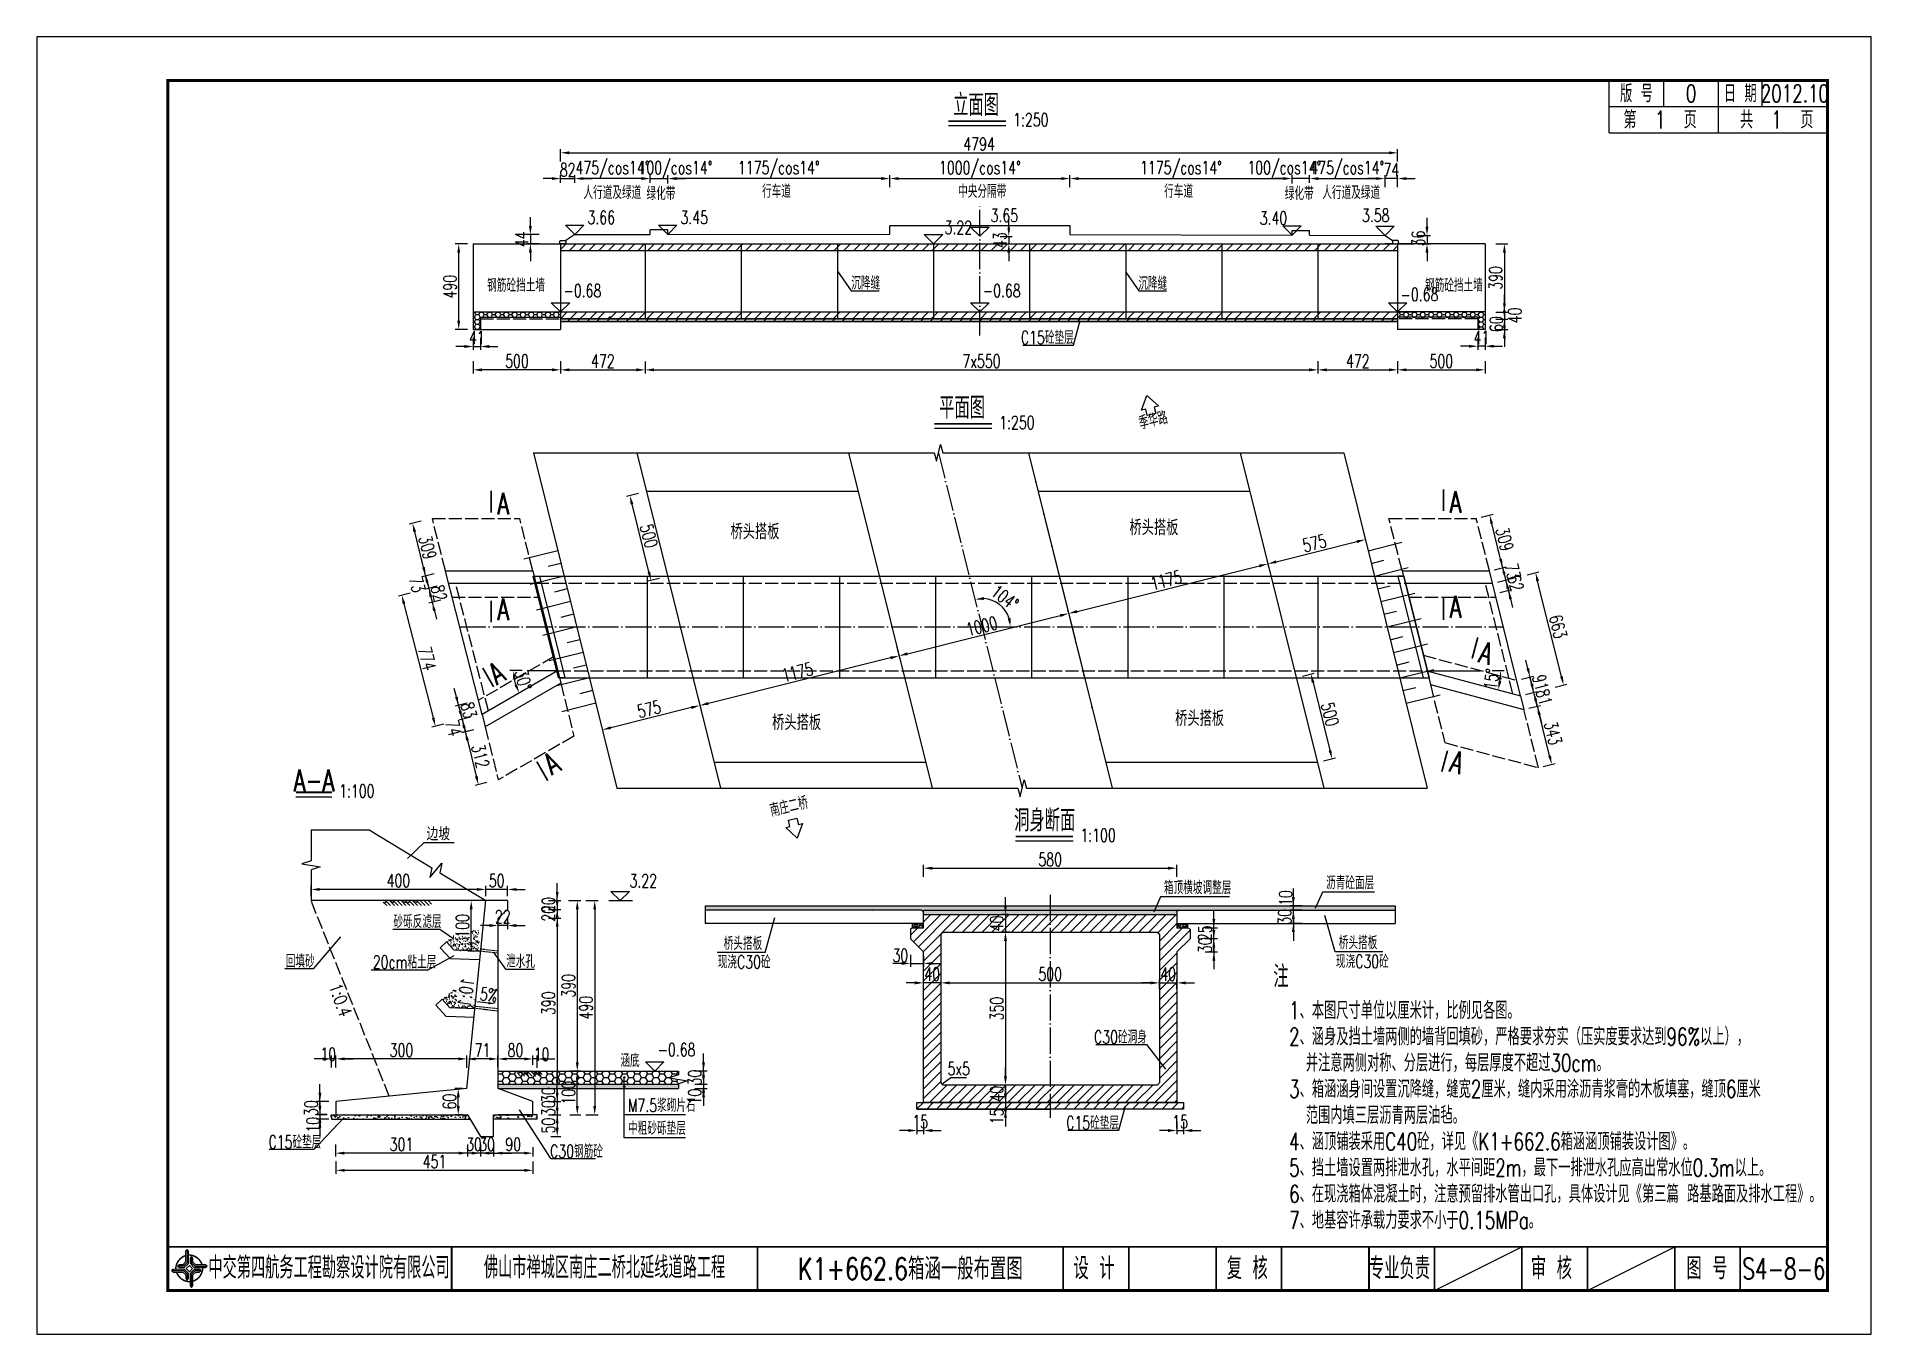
# Model space of a CAD drawing. Header units: millimetres. Extents: x -475 to 1205, y -1212 to 867.
# Drawn here: x -55.2 to 364.8, y 569.9 to 866.9 of the extents above; entities that cross this region are included whole.
import ezdxf
from ezdxf.enums import TextEntityAlignment as Align

# ---------------------------------------------------------------- set-up
doc = ezdxf.new("R2010")
doc.units = ezdxf.units.MM
doc.header["$LTSCALE"] = 0.25
doc.header["$PDMODE"] = 32
doc.header["$PDSIZE"] = 0.5
for name, pattern in [('ACAD_ISO02W100', [15, 12, -3]), ('ACAD_ISO04W100', [30, 24, -3, 0, -3]), ('HIDDEN', [0.375, 0.25, -0.125])]:
    doc.linetypes.add(name, pattern=pattern)
for name, color, linetype in [('DIM', 2, 'Continuous'), ('lk', 7, 'Continuous'), ('中心线', 7, 'ACAD_ISO04W100'), ('图框', 7, 'Continuous'), ('垫层', 6, 'Continuous'), ('填充', 8, 'Continuous'), ('尺寸标注', 2, 'Continuous'), ('帽石', 2, 'Continuous'), ('文字', 7, 'Continuous'), ('文字字符', 7, 'Continuous'), ('标注', 4, 'Continuous'), ('次轮廓线', 7, 'Continuous'), ('管', 1, 'Continuous'), ('箱体', 1, 'Continuous'), ('结构', 7, 'Continuous'), ('虚线', 2, 'ACAD_ISO02W100'), ('轴线', 7, 'Continuous'), ('钢筋', 6, 'Continuous')]:
    doc.layers.add(name, color=color, linetype=linetype)
doc.styles.get("Standard").update_dxf_attribs({"font": 'simplex1.shx', "width": 0.7, "bigfont": 'hztxt.shx'})
doc.styles.add('text', font='romans__.shx', dxfattribs={"width": 0.8, "bigfont": 'hztxt.shx'})
doc.styles.add('XGsz', font='simplex1.shx', dxfattribs={"width": 0.8, "bigfont": 'hztxt.shx'})
doc.dimstyles.new('STANDARD-100', dxfattribs={"dimscale": 0, "dimtxt": 3, "dimasz": 2, "dimexe": 0.8, "dimexo": 1, "dimgap": 0.5, "dimtad": 1, "dimdec": 0, "dimlfac": 10, "dimzin": 9, "dimdsep": 46, "dimtxsty": 'Standard', "dimcen": 0.5, "dimclrd": 256, "dimclre": 256, "dimclrt": 7, "dimadec": 0, "dimazin": 2, "dimtfac": 1, "dimtdec": 0, "dimtix": 1, "dimtmove": 2, "dimatfit": 3, "dimfxl": 0, "dimtolj": 1, "dimtzin": 0, "dimlwd": -1, "dimlwe": -1, "dimarcsym": 0})
doc.dimstyles.new('STANDARD-250', dxfattribs={"dimscale": 0, "dimtxt": 3, "dimasz": 2, "dimexe": 0.8, "dimexo": 1, "dimgap": 0.5, "dimtad": 1, "dimdec": 0, "dimlfac": 25, "dimzin": 9, "dimdsep": 46, "dimtxsty": 'Standard', "dimcen": 0.5, "dimclrd": 256, "dimclre": 256, "dimclrt": 7, "dimadec": 0, "dimazin": 2, "dimtfac": 1, "dimtdec": 0, "dimtix": 1, "dimtmove": 2, "dimatfit": 3, "dimfxl": 0, "dimtolj": 1, "dimtzin": 0, "dimlwd": -1, "dimlwe": -1, "dimarcsym": 0})
pattern_1 = [(45, (160.7627, 822.0226), (-1.122532, 1.122532), [])]
pattern_2 = [(45, (45.1124, 37.728), (-1.122532, 1.122532), [])]
pattern_3 = [(45, (45.1124, 39.728), (-1.122532, 1.122532), [])]
pattern_4 = [(50, (434.0517, 8.9032), (0.91092334, -0.0796954), [0.09525, -1.04775]), (355, (434.0517, 8.9032), (-0.1762141, 0.9552832), [0.0762, -0.8382]), (100.451, (434.1276, 8.8965), (0.7347125, 0.8755834), [0.08095, -0.89045]), (46.1842, (434.0517, 9.1572), (1.3553952, -0.2102116), [0.142875, -1.571625]), (96.6356, (434.1646, 9.1397), (1.1870212, 1.2371278), [0.121425, -1.335675]), (351.184, (434.0517, 9.1572), (1.187023, 1.2371256), [0.1143, -1.2573]), (21, (434.1787, 9.0937), (0.7580744, -0.5113276), [0.09525, -1.04775]), (326, (434.1787, 9.0937), (0.3090101, 0.9209398), [0.0762, -0.8382]), (71.4514, (434.2419, 9.0511), (1.0670825, 0.4096143), [0.08095, -0.89045]), (37.5, (434.0517, 8.90318), (0.01544302, 0.4227752), [0, -0.82804, 0, -0.8509, 0, -0.841375]), (7.5, (434.0517, 8.90318), (0.3340983, 0.50090287), [0, -0.48514, 0, -0.80899, 0, -0.320675]), (327.5, (433.76848, 8.90318), (0.67795298, -0.02864372), [0, -0.3175, 0, -0.9906, 0, -1.31445]), (317.5, (433.6415, 8.9032), (0.7406459, 0.12713246), [0, -0.41275, 0, -0.65786, 0, -0.93345])]

msp = doc.modelspace()

# ---------------------------------------------------------------- texts
at = {"width": 0.7}
for s, p in [('专业负责', (256.824, 585.009)), ('审 核', (291.598, 585.009)), ('图 号', (327.217, 585.009))]:
    msp.add_text(s, height=5, dxfattribs=at).set_placement(p, align=Align.MIDDLE_CENTER)
at = {"layer": '图框'}
for s, width, p in [('中交第四航务工程勘察设计院有限公司', 0.65, (11.765, 585.163)), ('佛山市禅城区南庄二桥北延线道路工程', 0.65, (74.834, 585.229)), ('设 计', 0.7, (186.879, 585.009)), ('复 核', 0.7, (221.974, 585.009))]:
    msp.add_text(s, height=5, dxfattribs=dict(at, width=width)).set_placement(p, align=Align.MIDDLE_CENTER)
at = {"layer": '文字', "width": 0.7}
for s, height, p in [('立面图', 5, (159.886, 851.276)), ('版 号', 4, (311.084, 853.915)), ('0', 4, (323.584, 853.915)), ('日 期', 4, (334.834, 853.915)), ('2012.10', 4, (347.334, 853.915)), ('1:250', 3, (172.423, 847.905)), ('钢筋砼挡土墙', 3, (54.583, 810.021)), ('钢筋砼挡土墙', 3, (269.297, 810.021)), ('平面图', 5, (156.693, 781.967)), ('1:250', 3, (169.23, 778.595)), ('A', 5, (51.647, 760.039)), ('A', 5, (269.664, 760.402)), ('A', 5, (51.647, 735.853)), ('A', 5, (269.664, 736.418)), ('A-A', 5, (8.335, 696.685)), ('1:100', 3, (18.123, 694.253)), ('洞身断面', 5, (175.595, 687.514)), ('1:100', 3, (187.817, 684.143))]:
    msp.add_text(s, height=height, dxfattribs=at).set_placement(p, align=Align.MIDDLE_CENTER)
for s, height, p in [('人行道及绿道', 3, (70.008, 829.741)), ('绿化带', 3, (84.434, 829.518)), ('行车道', 3, (110.888, 830.025)), ('中央分隔带', 3, (155.784, 830.025)), ('行车道', 3, (202.954, 830.025)), ('绿化带', 3, (230.56, 829.518)), ('人行道及绿道', 3, (239.153, 829.741)), ('沉降缝', 3, (131.307, 809.037)), ('沉降缝', 3, (197.02, 808.958)), ('箱顶横坡调整层', 3, (202.895, 670.641)), ('沥青砼面层', 3, (240.014, 671.752)), ('桥头搭板', 3, (102.117, 657.87)), ('桥头搭板', 3, (242.926, 658.047)), ('回填砂', 3, (1.854, 653.8)), ('现浇C30砼', 3, (100.751, 653.631)), ('现浇C30砼', 3, (242.267, 653.764)), ('注', 5, (227.941, 649.298)), ('涵底', 3, (78.454, 631.054)), ('M7.5浆砌片石', 3, (80.21, 620.814)), ('中粗砂砾垫层', 3, (80.225, 615.572)), ('C15砼垫层', 3, (-2.099, 612.427)), ('C30钢筋砼', 3, (62.362, 610.304))]:
    msp.add_text(s, height=height, dxfattribs=at).set_placement(p)
for s, p in [('3.65', (163.208, 823.61)), ('3.58', (248.238, 823.618)), ('3.66', (70.925, 823.133)), ('3.45', (92.208, 823.151)), ('3.22', (152.68, 820.854)), ('3.40', (224.822, 823)), ('-0.68', (65.461, 806.382)), ('-0.68', (161.456, 806.382)), ('-0.68', (257.091, 805.521)), ('3.22', (80.552, 671.298)), ('-0.68', (87.004, 632.656))]:
    msp.add_text(s, height=3, dxfattribs=at).set_placement(p, align=Align.BOTTOM_LEFT)
for s, p in [('C15砼垫层', (176.201, 798.19)), ('C30砼洞身', (192.932, 638.103)), ('C15砼垫层', (186.563, 618.461))]:
    msp.add_text(s, height=3, dxfattribs=at).set_placement(p, align=Align.MIDDLE)
for s, p in [('季华路', (200.97, 776.818)), ('南庄二桥', (117.581, 688.416))]:
    msp.add_text(s, height=3, rotation=13.02569, dxfattribs=at).set_placement(p, align=Align.BOTTOM_CENTER)
at = {"layer": '文字', "style": 'text', "width": 0.8}
for p in [(195, 752.817), (103.669, 751.885), (113.2, 708.194), (205.458, 709.123)]:
    msp.add_text('桥头搭板', height=3.5, dxfattribs=at).set_placement(p)
at = {"layer": '文字', "width": 0.7}
for rotation, p in [(345, (276.665, 725.861)), (30, (50.131, 721.282)), (30, (62.737, 700.625)), (345, (269.965, 700.856))]:
    msp.add_text('A', height=5, rotation=rotation, dxfattribs=at).set_placement(p, align=Align.MIDDLE_CENTER)
at = {"layer": '文字', "style": 'XGsz', "text_generation_flag": 2, "width": 0.75}
msp.add_text('10:1', height=3, rotation=82.23426, dxfattribs=at).set_placement((45.032, 651.335))
at = {"layer": '文字', "style": 'XGsz', "width": 0.75}
msp.add_text('1:0.4', height=3, rotation=289.60644, dxfattribs=at).set_placement((11.676, 649.57))
at = {"layer": '文字', "width": 0.7}
msp.add_text('5x5', height=3, dxfattribs=at).set_placement((155.912, 629.217), align=Align.CENTER)
at = {"layer": '文字', "insert": (231.549, 646.052), "char_height": 4, "width": 123.61773, "attachment_point": 1, "line_spacing_factor": 0.9}
msp.add_mtext('1、本图尺寸单位以厘米计，比例见各图。\\P2、涵身及挡土墙两侧的墙背回填砂，严格要求夯实（压实度要求达到96%以上）， \\P  并注意两侧对称、分层进行，每层厚度不超过30cm。\\P3、箱涵涵身间设置沉降缝，缝宽2厘米，缝内采用涂沥青浆膏的木板填塞，缝顶6厘米\\P  范围内填三层沥青两层油毡。\\P4、涵顶铺装采用C40砼，详见《K1+662.6箱涵涵顶铺装设计图》。\\P5、挡土墙设置两排泄水孔，水平间距2m，最下一排泄水孔应高出常水位0.3m以上。\\P6、在现浇箱体混凝土时，注意预留排水管出口孔，具体设计见《第三篇 路基路面及排水工程》。\\P7、地基容许承载力要求不小于0.15MPa。', dxfattribs=at)
at = {"layer": '文字字符', "width": 0.9}
msp.add_text('边坡', height=3, dxfattribs=at).set_placement((34.082, 682.931))

# ---------------------------------------------------------------- blocks, each defined once
blk = doc.blocks.new('*D3')
at = {"layer": 'Defpoints', "color": 0}
for p in [(181.38, 834.45), (140.15, 831.21), (181.38, 831.17)]:
    blk.add_point(p, dxfattribs=at)
at = {"layer": '标注'}
for p, q in [((140.15, 832.45), (140.15, 835.25)), ((142.15, 834.45), (179.38, 834.45)), ((181.38, 832.45), (181.38, 835.25))]:
    blk.add_line(p, q, dxfattribs=at)
for points in [[(142.15, 834.78), (142.15, 834.11), (140.15, 834.45)], [(179.38, 834.78), (179.38, 834.11), (181.38, 834.45)]]:
    blk.add_solid(points, dxfattribs=at)
at = {"layer": '标注', "color": 7, "insert": (160.76, 836.45), "char_height": 3, "attachment_point": 5}
blk.add_mtext('\\A1;1000/cos14°', dxfattribs=at)
blk = doc.blocks.new('*D4')
at = {"layer": 'Defpoints', "color": 0}
for p in [(64.77, 832.45), (68.01, 834.45), (68.01, 832.45)]:
    blk.add_point(p, dxfattribs=at)
at = {"layer": '标注'}
for p, q in [((62.77, 834.45), (60.77, 834.45)), ((64.77, 833.45), (64.77, 835.25)), ((64.77, 834.45), (68.01, 834.45)), ((68.01, 833.45), (68.01, 835.25)), ((70.01, 834.45), (72.01, 834.45))]:
    blk.add_line(p, q, dxfattribs=at)
for points in [[(62.77, 834.78), (62.77, 834.11), (64.77, 834.45)], [(70.01, 834.78), (70.01, 834.11), (68.01, 834.45)]]:
    blk.add_solid(points, dxfattribs=at)
at = {"layer": '标注', "color": 7, "insert": (66.39, 836.45), "char_height": 3, "attachment_point": 5}
blk.add_mtext('\\A1;82', dxfattribs=at)
blk = doc.blocks.new('*D5')
at = {"layer": 'Defpoints', "color": 0}
for p in [(253.52, 834.45), (253.52, 830.98), (256.4, 822.81)]:
    blk.add_point(p, dxfattribs=at)
at = {"layer": '标注'}
for p, q in [((251.52, 834.45), (249.52, 834.45)), ((253.52, 832.45), (253.52, 835.25)), ((256.4, 834.45), (253.52, 834.45)), ((256.4, 832.45), (256.4, 835.25)), ((258.4, 834.45), (260.4, 834.45))]:
    blk.add_line(p, q, dxfattribs=at)
for points in [[(251.52, 834.78), (251.52, 834.11), (253.52, 834.45)], [(258.4, 834.78), (258.4, 834.11), (256.4, 834.45)]]:
    blk.add_solid(points, dxfattribs=at)
at = {"layer": '标注', "color": 7, "insert": (254.96, 836.45), "char_height": 3, "attachment_point": 5}
blk.add_mtext('\\A1;74', dxfattribs=at)
blk = doc.blocks.new('*D6')
at = {"layer": 'Defpoints', "color": 0}
for p in [(256.4, 840.34), (64.77, 824.41), (256.4, 822.81)]:
    blk.add_point(p, dxfattribs=at)
at = {"layer": '标注'}
for p, q in [((64.77, 838.34), (64.77, 841.14)), ((66.77, 840.34), (254.4, 840.34)), ((256.4, 838.34), (256.4, 841.14))]:
    blk.add_line(p, q, dxfattribs=at)
for points in [[(66.77, 840.67), (66.77, 840), (64.77, 840.34)], [(254.4, 840.67), (254.4, 840), (256.4, 840.34)]]:
    blk.add_solid(points, dxfattribs=at)
at = {"layer": '标注', "color": 7, "insert": (160.58, 842.34), "char_height": 3, "attachment_point": 5}
blk.add_mtext('\\A1;4794', dxfattribs=at)
blk = doc.blocks.new('*D7')
at = {"layer": 'Defpoints', "color": 0}
for p in [(253.52, 821.42), (253.52, 819.5), (263.12, 819.5)]:
    blk.add_point(p, dxfattribs=at)
at = {"layer": '标注'}
for p, q in [((263.12, 823.42), (263.12, 825.42)), ((261.12, 821.42), (263.92, 821.42)), ((261.12, 819.5), (263.92, 819.5)), ((263.12, 821.42), (263.12, 819.5)), ((263.12, 817.5), (263.12, 815.5))]:
    blk.add_line(p, q, dxfattribs=at)
for points in [[(262.78, 823.42), (263.45, 823.42), (263.12, 821.42)], [(262.78, 817.5), (263.45, 817.5), (263.12, 819.5)]]:
    blk.add_solid(points, dxfattribs=at)
at = {"layer": '标注', "color": 7, "insert": (261.12, 820.72), "char_height": 3, "attachment_point": 5, "rotation": 90}
blk.add_mtext('\\A1;36', dxfattribs=at)
blk = doc.blocks.new('*D8')
at = {"layer": 'Defpoints', "color": 0}
for p in [(57.85, 819.5), (68.01, 821.62), (68.01, 819.5)]:
    blk.add_point(p, dxfattribs=at)
at = {"layer": '标注'}
for p, q in [((57.85, 823.62), (57.85, 825.62)), ((59.85, 821.62), (57.05, 821.62)), ((59.85, 819.5), (57.05, 819.5)), ((57.85, 821.62), (57.85, 819.5)), ((57.85, 817.5), (57.85, 815.5))]:
    blk.add_line(p, q, dxfattribs=at)
for points in [[(57.52, 823.62), (58.19, 823.62), (57.85, 821.62)], [(57.52, 817.5), (58.19, 817.5), (57.85, 819.5)]]:
    blk.add_solid(points, dxfattribs=at)
at = {"layer": '标注', "color": 7, "insert": (55.85, 820.56), "char_height": 3, "attachment_point": 5, "rotation": 90}
blk.add_mtext('\\A1;44', dxfattribs=at)
blk = doc.blocks.new('*D9')
at = {"layer": 'Defpoints', "color": 0}
for p in [(277.65, 819.5), (277.65, 803.9), (280.84, 803.9)]:
    blk.add_point(p, dxfattribs=at)
at = {"layer": '标注'}
for p, q in [((278.84, 819.5), (281.64, 819.5)), ((280.84, 817.5), (280.84, 805.9)), ((278.84, 803.9), (281.64, 803.9))]:
    blk.add_line(p, q, dxfattribs=at)
for points in [[(280.51, 817.5), (281.17, 817.5), (280.84, 819.5)], [(280.51, 805.9), (281.17, 805.9), (280.84, 803.9)]]:
    blk.add_solid(points, dxfattribs=at)
at = {"layer": '标注', "color": 7, "insert": (278.84, 811.7), "char_height": 3, "attachment_point": 5, "rotation": 90}
blk.add_mtext('\\A1;390', dxfattribs=at)
blk = doc.blocks.new('*D10')
at = {"layer": 'Defpoints', "color": 0}
for p in [(276.4, 802.3), (277.65, 803.9), (280.84, 802.3)]:
    blk.add_point(p, dxfattribs=at)
at = {"layer": '标注'}
for p, q in [((280.84, 805.9), (280.84, 807.9)), ((278.84, 803.9), (281.64, 803.9)), ((278.84, 802.3), (281.64, 802.3)), ((280.84, 803.9), (280.84, 802.3)), ((280.84, 800.3), (280.84, 798.3))]:
    blk.add_line(p, q, dxfattribs=at)
for points in [[(280.51, 805.9), (281.17, 805.9), (280.84, 803.9)], [(280.51, 800.3), (281.17, 800.3), (280.84, 802.3)]]:
    blk.add_solid(points, dxfattribs=at)
at = {"layer": '标注', "color": 7, "insert": (283.22, 803.11), "char_height": 3, "attachment_point": 5, "rotation": 90}
blk.add_mtext('\\A1;40', dxfattribs=at)
blk = doc.blocks.new('*D11')
at = {"layer": 'Defpoints', "color": 0}
for p in [(276.4, 802.3), (277.65, 799.9), (280.84, 799.9)]:
    blk.add_point(p, dxfattribs=at)
at = {"layer": '标注'}
for p, q in [((278.84, 802.3), (281.64, 802.3)), ((280.84, 804.3), (280.84, 806.3)), ((280.84, 802.3), (280.84, 799.9)), ((278.84, 799.9), (281.64, 799.9)), ((280.84, 797.9), (280.84, 795.9))]:
    blk.add_line(p, q, dxfattribs=at)
for points in [[(280.51, 804.3), (281.17, 804.3), (280.84, 802.3)], [(280.51, 797.9), (281.17, 797.9), (280.84, 799.9)]]:
    blk.add_solid(points, dxfattribs=at)
at = {"layer": '标注', "color": 7, "insert": (278.98, 801.13), "char_height": 3, "attachment_point": 5, "rotation": 90}
blk.add_mtext('\\A1;60', dxfattribs=at)
blk = doc.blocks.new('*D12')
at = {"layer": 'Defpoints', "color": 0}
for p in [(64.77, 799.9), (84.14, 793.57), (84.14, 790.66)]:
    blk.add_point(p, dxfattribs=at)
at = {"layer": '标注'}
for p, q in [((64.77, 792.66), (64.77, 789.86)), ((66.77, 790.66), (82.14, 790.66)), ((84.14, 792.57), (84.14, 789.86))]:
    blk.add_line(p, q, dxfattribs=at)
for points in [[(66.77, 791), (66.77, 790.33), (64.77, 790.66)], [(82.14, 791), (82.14, 790.33), (84.14, 790.66)]]:
    blk.add_solid(points, dxfattribs=at)
at = {"layer": '标注', "color": 7, "insert": (74.45, 792.66), "char_height": 3, "attachment_point": 5}
blk.add_mtext('\\A1;472', dxfattribs=at)
blk = doc.blocks.new('*D13')
at = {"layer": 'Defpoints', "color": 0}
for p in [(84.14, 793.57), (238.14, 792.66), (238.14, 790.66)]:
    blk.add_point(p, dxfattribs=at)
at = {"layer": '标注'}
for p, q in [((84.14, 792.57), (84.14, 789.86)), ((86.14, 790.66), (236.14, 790.66)), ((238.14, 791.66), (238.14, 789.86))]:
    blk.add_line(p, q, dxfattribs=at)
for points in [[(86.14, 791), (86.14, 790.33), (84.14, 790.66)], [(236.14, 791), (236.14, 790.33), (238.14, 790.66)]]:
    blk.add_solid(points, dxfattribs=at)
at = {"layer": '标注', "color": 7, "insert": (161.14, 792.66), "char_height": 3, "attachment_point": 5}
blk.add_mtext('\\A1;7x550', dxfattribs=at)
blk = doc.blocks.new('*D14')
at = {"layer": 'Defpoints', "color": 0}
for p in [(44.77, 795.8), (64.77, 795.8), (44.77, 790.66)]:
    blk.add_point(p, dxfattribs=at)
at = {"layer": '标注'}
for p, q in [((44.77, 792.66), (44.77, 789.86)), ((62.77, 790.66), (46.77, 790.66)), ((64.77, 792.66), (64.77, 789.86))]:
    blk.add_line(p, q, dxfattribs=at)
for points in [[(46.77, 791), (46.77, 790.33), (44.77, 790.66)], [(62.77, 791), (62.77, 790.33), (64.77, 790.66)]]:
    blk.add_solid(points, dxfattribs=at)
at = {"layer": '标注', "color": 7, "insert": (54.77, 792.66), "char_height": 3, "attachment_point": 5}
blk.add_mtext('\\A1;500', dxfattribs=at)
blk = doc.blocks.new('*D15')
at = {"layer": 'Defpoints', "color": 0}
for p in [(256.4, 795.8), (276.4, 795.8), (276.4, 790.66)]:
    blk.add_point(p, dxfattribs=at)
at = {"layer": '标注'}
for p, q in [((256.4, 792.66), (256.4, 789.86)), ((258.4, 790.66), (274.4, 790.66)), ((276.4, 792.66), (276.4, 789.86))]:
    blk.add_line(p, q, dxfattribs=at)
for points in [[(258.4, 791), (258.4, 790.33), (256.4, 790.66)], [(274.4, 791), (274.4, 790.33), (276.4, 790.66)]]:
    blk.add_solid(points, dxfattribs=at)
at = {"layer": '标注', "color": 7, "insert": (266.4, 792.66), "char_height": 3, "attachment_point": 5}
blk.add_mtext('\\A1;500', dxfattribs=at)
blk = doc.blocks.new('*D16')
at = {"layer": 'Defpoints', "color": 0}
for p in [(41.45, 819.5), (44.77, 819.5), (44.77, 799.9)]:
    blk.add_point(p, dxfattribs=at)
at = {"layer": '标注'}
for p, q in [((43.45, 819.5), (40.65, 819.5)), ((41.45, 801.9), (41.45, 817.5)), ((43.45, 799.9), (40.65, 799.9))]:
    blk.add_line(p, q, dxfattribs=at)
for points in [[(41.12, 817.5), (41.78, 817.5), (41.45, 819.5)], [(41.12, 801.9), (41.78, 801.9), (41.45, 799.9)]]:
    blk.add_solid(points, dxfattribs=at)
at = {"layer": '标注', "color": 7, "insert": (39.45, 809.7), "char_height": 3, "attachment_point": 5, "rotation": 90}
blk.add_mtext('\\A1;490', dxfattribs=at)
blk = doc.blocks.new('*D17')
at = {"ltscale": 2}
blk.add_arc((161.23, 731.81), 6.53, 17.6111, 86.3889, dxfattribs=at)
for points in [[(161.67, 737.99), (161.61, 738.66), (159.65, 738.14)], [(167.78, 733.83), (167.13, 733.73), (167.76, 731.81)]]:
    blk.add_solid(points, dxfattribs=at)
at = {"layer": 'Defpoints', "color": 0, "ltscale": 2}
for p in [(156.34, 751.41), (166.6, 735.52), (41.66, 731.81), (280.6, 731.81), (166.12, 712.21)]:
    blk.add_point(p, dxfattribs=at)
at = {"color": 7, "ltscale": 2, "insert": (166.48, 738.53), "char_height": 3, "attachment_point": 5, "rotation": 322}
blk.add_mtext('\\A1;104°', dxfattribs=at)
blk = doc.blocks.new('*D18')
at = {"layer": 'Defpoints', "color": 0}
for p in [(35.41, 756.65), (30.89, 755.52), (38.4, 744.65)]:
    blk.add_point(p, dxfattribs=at)
at = {"layer": '标注'}
for p, q in [((32.83, 756), (30.11, 755.32)), ((33.4, 745.46), (31.37, 753.58)), ((35.82, 744), (33.1, 743.32))]:
    blk.add_line(p, q, dxfattribs=at)
for points in [[(31.7, 753.66), (31.05, 753.5), (30.89, 755.52)], [(33.72, 745.54), (33.07, 745.38), (33.88, 743.52)]]:
    blk.add_solid(points, dxfattribs=at)
at = {"layer": '标注', "color": 7, "insert": (34.33, 750), "char_height": 3, "attachment_point": 5, "rotation": 284}
blk.add_mtext('\\A1;309', dxfattribs=at)
blk = doc.blocks.new('*D19')
at = {"layer": 'Defpoints', "color": 0}
for p in [(38.4, 744.65), (34.59, 740.68), (39.11, 741.81)]:
    blk.add_point(p, dxfattribs=at)
at = {"layer": '标注'}
for p, q in [((33.4, 745.46), (32.91, 747.4)), ((35.82, 744), (33.1, 743.32)), ((33.88, 743.52), (34.59, 740.68)), ((36.53, 741.16), (33.81, 740.48)), ((35.07, 738.74), (35.56, 736.8))]:
    blk.add_line(p, q, dxfattribs=at)
for points in [[(33.72, 745.54), (33.07, 745.38), (33.88, 743.52)], [(35.4, 738.82), (34.75, 738.66), (34.59, 740.68)]]:
    blk.add_solid(points, dxfattribs=at)
at = {"layer": '标注', "color": 7, "insert": (31.94, 741.53), "char_height": 3, "attachment_point": 5, "rotation": 284}
blk.add_mtext('\\A1;73', dxfattribs=at)
blk = doc.blocks.new('*D20')
at = {"layer": 'Defpoints', "color": 0}
for p in [(45.97, 715.03), (42.24, 710.65), (46.79, 711.81)]:
    blk.add_point(p, dxfattribs=at)
at = {"layer": '标注'}
for p, q in [((40.91, 715.8), (40.42, 717.74)), ((43.35, 714.36), (40.64, 713.66)), ((41.41, 713.86), (42.24, 710.65)), ((44.17, 711.14), (41.46, 710.45)), ((42.73, 708.71), (43.23, 706.77))]:
    blk.add_line(p, q, dxfattribs=at)
for points in [[(41.24, 715.88), (40.59, 715.72), (41.41, 713.86)], [(43.06, 708.79), (42.41, 708.63), (42.24, 710.65)]]:
    blk.add_solid(points, dxfattribs=at)
at = {"layer": '标注', "color": 7, "insert": (43.76, 712.75), "char_height": 3, "attachment_point": 5, "rotation": 284.3983}
blk.add_mtext('\\A1;83', dxfattribs=at)
blk = doc.blocks.new('*D21')
at = {"layer": 'Defpoints', "color": 0}
for p in [(46.78, 711.81), (42.97, 707.79), (47.5, 708.95)]:
    blk.add_point(p, dxfattribs=at)
at = {"layer": '标注'}
for p, q in [((41.75, 712.59), (41.26, 714.53)), ((44.18, 711.15), (41.47, 710.46)), ((42.24, 710.65), (42.97, 707.79)), ((44.9, 708.29), (42.19, 707.6)), ((43.46, 705.86), (43.95, 703.92))]:
    blk.add_line(p, q, dxfattribs=at)
for points in [[(42.07, 712.68), (41.43, 712.51), (42.24, 710.65)], [(43.78, 705.94), (43.13, 705.77), (42.97, 707.79)]]:
    blk.add_solid(points, dxfattribs=at)
at = {"layer": '标注', "color": 7, "insert": (40.24, 708.64), "char_height": 3, "attachment_point": 5, "rotation": 284.2316}
blk.add_mtext('\\A1;74', dxfattribs=at)
blk = doc.blocks.new('*D22')
at = {"layer": 'Defpoints', "color": 0}
for p in [(47.5, 708.95), (45.95, 695.7), (50.5, 696.82)]:
    blk.add_point(p, dxfattribs=at)
at = {"layer": '标注'}
for p, q in [((44.9, 708.3), (42.18, 707.63)), ((43.43, 705.88), (45.47, 697.64)), ((47.89, 696.18), (45.18, 695.5))]:
    blk.add_line(p, q, dxfattribs=at)
for points in [[(43.76, 705.96), (43.11, 705.8), (42.95, 707.82)], [(45.8, 697.72), (45.15, 697.56), (45.95, 695.7)]]:
    blk.add_solid(points, dxfattribs=at)
at = {"layer": '标注', "color": 7, "insert": (46.4, 702.24), "char_height": 3, "attachment_point": 5, "rotation": 283.8955}
blk.add_mtext('\\A1;312', dxfattribs=at)
blk = doc.blocks.new('*D23')
at = {"layer": 'Defpoints', "color": 0}
for p in [(39.11, 741.81), (35.39, 737.47), (39.92, 738.61)]:
    blk.add_point(p, dxfattribs=at)
at = {"layer": '标注'}
for p, q in [((34.1, 742.61), (33.61, 744.55)), ((36.53, 741.16), (33.81, 740.47)), ((34.59, 740.67), (35.39, 737.47)), ((37.33, 737.96), (34.61, 737.27)), ((35.88, 735.53), (36.37, 733.59))]:
    blk.add_line(p, q, dxfattribs=at)
for points in [[(34.42, 742.69), (33.78, 742.53), (34.59, 740.67)], [(36.2, 735.61), (35.55, 735.45), (35.39, 737.47)]]:
    blk.add_solid(points, dxfattribs=at)
at = {"layer": '标注', "color": 7, "insert": (36.93, 739.56), "char_height": 3, "attachment_point": 5, "rotation": 284.0997}
blk.add_mtext('\\A1;82', dxfattribs=at)
blk = doc.blocks.new('*D24')
at = {"layer": 'Defpoints', "color": 0}
for p in [(274.75, 799.9), (276.4, 799.9), (274.75, 796.07)]:
    blk.add_point(p, dxfattribs=at)
at = {"layer": '标注'}
for p, q in [((274.75, 798.07), (274.75, 795.27)), ((276.4, 798.07), (276.4, 795.27)), ((272.75, 796.07), (270.75, 796.07)), ((276.4, 796.07), (274.75, 796.07)), ((278.4, 796.07), (280.4, 796.07))]:
    blk.add_line(p, q, dxfattribs=at)
for points in [[(272.75, 796.4), (272.75, 795.73), (274.75, 796.07)], [(278.4, 796.4), (278.4, 795.73), (276.4, 796.07)]]:
    blk.add_solid(points, dxfattribs=at)
at = {"layer": '标注', "color": 7, "insert": (275.57, 798.07), "char_height": 3, "attachment_point": 5}
blk.add_mtext('\\A1;41', dxfattribs=at)
blk = doc.blocks.new('*D25')
at = {"layer": 'Defpoints', "color": 0}
for p in [(44.77, 799.9), (46.42, 799.9), (46.42, 796.01)]:
    blk.add_point(p, dxfattribs=at)
at = {"layer": '标注'}
for p, q in [((44.77, 798.01), (44.77, 795.21)), ((46.42, 798.01), (46.42, 795.21)), ((42.77, 796.01), (40.77, 796.01)), ((44.77, 796.01), (46.42, 796.01)), ((48.42, 796.01), (50.42, 796.01))]:
    blk.add_line(p, q, dxfattribs=at)
for points in [[(42.77, 796.34), (42.77, 795.67), (44.77, 796.01)], [(48.42, 796.34), (48.42, 795.67), (46.42, 796.01)]]:
    blk.add_solid(points, dxfattribs=at)
at = {"layer": '标注', "color": 7, "insert": (45.59, 798.01), "char_height": 3, "attachment_point": 5}
blk.add_mtext('\\A1;41', dxfattribs=at)
blk = doc.blocks.new('*D27')
at = {"layer": 'Defpoints', "color": 0}
for p in [(146.36, 622.37), (147.86, 622.37), (147.86, 616.56)]:
    blk.add_point(p, dxfattribs=at)
at = {"layer": '标注'}
for p, q in [((146.36, 618.56), (146.36, 615.76)), ((147.86, 618.56), (147.86, 615.76)), ((144.36, 616.56), (142.36, 616.56)), ((146.36, 616.56), (147.86, 616.56)), ((149.86, 616.56), (151.86, 616.56))]:
    blk.add_line(p, q, dxfattribs=at)
for points in [[(144.36, 616.89), (144.36, 616.22), (146.36, 616.56)], [(149.86, 616.89), (149.86, 616.22), (147.86, 616.56)]]:
    blk.add_solid(points, dxfattribs=at)
at = {"layer": '标注', "color": 7, "insert": (147.11, 618.56), "char_height": 3, "attachment_point": 5}
blk.add_mtext('\\A1;15', dxfattribs=at)
blk = doc.blocks.new('*D28')
at = {"layer": 'Defpoints', "color": 0}
for p in [(205.86, 622.37), (207.36, 622.37), (207.36, 616.56)]:
    blk.add_point(p, dxfattribs=at)
at = {"layer": '标注'}
for p, q in [((205.86, 618.56), (205.86, 615.76)), ((207.36, 618.56), (207.36, 615.76)), ((203.86, 616.56), (201.86, 616.56)), ((205.86, 616.56), (207.36, 616.56)), ((209.36, 616.56), (211.36, 616.56))]:
    blk.add_line(p, q, dxfattribs=at)
for points in [[(203.86, 616.89), (203.86, 616.22), (205.86, 616.56)], [(209.36, 616.89), (209.36, 616.22), (207.36, 616.56)]]:
    blk.add_solid(points, dxfattribs=at)
at = {"layer": '标注', "color": 7, "insert": (206.61, 618.56), "char_height": 3, "attachment_point": 5}
blk.add_mtext('\\A1;15', dxfattribs=at)
blk = doc.blocks.new('*D29')
at = {"layer": 'Defpoints', "color": 0}
for p in [(285.32, 712.91), (288.36, 713.67), (288.63, 699.6)]:
    blk.add_point(p, dxfattribs=at)
at = {"layer": '标注'}
for p, q in [((286.42, 713.19), (289.14, 713.87)), ((291.2, 702.3), (288.85, 711.73)), ((289.74, 699.88), (292.46, 700.55))]:
    blk.add_line(p, q, dxfattribs=at)
for points in [[(289.17, 711.81), (288.52, 711.65), (288.36, 713.67)], [(291.52, 702.38), (290.87, 702.22), (291.68, 700.36)]]:
    blk.add_solid(points, dxfattribs=at)
at = {"layer": '标注', "color": 7, "insert": (291.96, 707.5), "char_height": 3, "attachment_point": 5, "rotation": 284}
blk.add_mtext('\\A1;343', dxfattribs=at)
blk = doc.blocks.new('*D30')
at = {"layer": 'Defpoints', "color": 0}
for p in [(284.53, 716.06), (287.58, 716.82), (285.32, 712.91)]:
    blk.add_point(p, dxfattribs=at)
at = {"layer": '标注'}
for p, q in [((287.09, 718.76), (286.61, 720.7)), ((285.64, 716.34), (288.35, 717.02)), ((288.36, 713.67), (287.58, 716.82)), ((286.42, 713.19), (289.14, 713.87)), ((288.85, 711.73), (289.33, 709.79))]:
    blk.add_line(p, q, dxfattribs=at)
for points in [[(287.42, 718.84), (286.77, 718.68), (287.58, 716.82)], [(289.17, 711.81), (288.52, 711.65), (288.36, 713.67)]]:
    blk.add_solid(points, dxfattribs=at)
at = {"layer": '标注', "color": 7, "insert": (289.91, 715.73), "char_height": 3, "attachment_point": 5, "rotation": 284}
blk.add_mtext('\\A1;81', dxfattribs=at)
blk = doc.blocks.new('*D31')
at = {"layer": 'Defpoints', "color": 0}
for p in [(283.64, 719.61), (286.69, 720.37), (284.53, 716.06)]:
    blk.add_point(p, dxfattribs=at)
at = {"layer": '标注'}
for p, q in [((286.21, 722.31), (285.72, 724.25)), ((284.75, 719.89), (287.47, 720.57)), ((287.58, 716.82), (286.69, 720.37)), ((285.64, 716.34), (288.35, 717.02)), ((288.06, 714.88), (288.54, 712.94))]:
    blk.add_line(p, q, dxfattribs=at)
for points in [[(286.53, 722.39), (285.88, 722.23), (286.69, 720.37)], [(288.38, 714.96), (287.74, 714.8), (287.58, 716.82)]]:
    blk.add_solid(points, dxfattribs=at)
at = {"layer": '标注', "color": 7, "insert": (289.07, 719.08), "char_height": 3, "attachment_point": 5, "rotation": 284}
blk.add_mtext('\\A1;91', dxfattribs=at)
blk = doc.blocks.new('*D32')
at = {"layer": 'Defpoints', "color": 0}
for p in [(278.11, 741.81), (278.71, 739.41), (281.16, 742.57)]:
    blk.add_point(p, dxfattribs=at)
at = {"layer": '标注'}
for p, q in [((280.67, 744.51), (280.19, 746.45)), ((279.22, 742.08), (281.93, 742.76)), ((279.82, 739.68), (282.53, 740.36)), ((281.76, 740.17), (281.16, 742.57)), ((282.24, 738.22), (282.72, 736.28))]:
    blk.add_line(p, q, dxfattribs=at)
for points in [[(281, 744.59), (280.35, 744.43), (281.16, 742.57)], [(282.56, 738.31), (281.92, 738.14), (281.76, 740.17)]]:
    blk.add_solid(points, dxfattribs=at)
at = {"layer": '标注', "color": 7, "insert": (283.4, 741.85), "char_height": 3, "attachment_point": 5, "rotation": 284}
blk.add_mtext('\\A1;62', dxfattribs=at)
blk = doc.blocks.new('*D33')
at = {"layer": 'Defpoints', "color": 0}
for p in [(277.4, 744.65), (280.45, 745.41), (278.11, 741.81)]:
    blk.add_point(p, dxfattribs=at)
at = {"layer": '标注'}
for p, q in [((279.97, 747.35), (279.48, 749.29)), ((278.51, 744.92), (281.23, 745.6)), ((281.16, 742.57), (280.45, 745.41)), ((279.22, 742.08), (281.93, 742.76)), ((281.64, 740.62), (282.13, 738.68))]:
    blk.add_line(p, q, dxfattribs=at)
for points in [[(280.29, 747.43), (279.64, 747.27), (280.45, 745.41)], [(281.96, 740.71), (281.32, 740.54), (281.16, 742.57)]]:
    blk.add_solid(points, dxfattribs=at)
at = {"layer": '标注', "color": 7, "insert": (282.74, 744.47), "char_height": 3, "attachment_point": 5, "rotation": 284}
blk.add_mtext('\\A1;73', dxfattribs=at)
blk = doc.blocks.new('*D34')
at = {"layer": 'Defpoints', "color": 0}
for p in [(274.41, 756.65), (277.46, 757.41), (277.4, 744.65)]:
    blk.add_point(p, dxfattribs=at)
at = {"layer": '标注'}
for p, q in [((275.52, 756.92), (278.23, 757.6)), ((279.97, 747.35), (277.94, 755.46)), ((278.51, 744.92), (281.23, 745.6))]:
    blk.add_line(p, q, dxfattribs=at)
for points in [[(278.26, 755.55), (277.62, 755.38), (277.46, 757.41)], [(280.29, 747.43), (279.64, 747.27), (280.45, 745.41)]]:
    blk.add_solid(points, dxfattribs=at)
at = {"layer": '标注', "color": 7, "insert": (280.89, 751.89), "char_height": 3, "attachment_point": 5, "rotation": 284}
blk.add_mtext('\\A1;309', dxfattribs=at)
blk = doc.blocks.new('*D35')
at = {"layer": 'Defpoints', "color": 0}
for p in [(39.11, 741.81), (46.79, 711.81), (36.11, 709.08)]:
    blk.add_point(p, dxfattribs=at)
at = {"layer": '标注'}
for p, q in [((30.36, 739.56), (27.65, 738.87)), ((28.92, 737.13), (35.61, 711.01)), ((38.04, 709.57), (35.33, 708.88))]:
    blk.add_line(p, q, dxfattribs=at)
for points in [[(29.24, 737.21), (28.6, 737.05), (28.42, 739.07)], [(35.93, 711.1), (35.29, 710.93), (36.11, 709.08)]]:
    blk.add_solid(points, dxfattribs=at)
at = {"layer": '标注', "color": 7, "insert": (34.2, 724.57), "char_height": 3, "attachment_point": 5, "rotation": 284.3664}
blk.add_mtext('\\A1;774', dxfattribs=at)
blk = doc.blocks.new('*D36')
at = {"layer": 'Defpoints', "color": 0}
for p in [(287.97, 744.26), (278.11, 741.81), (284.53, 716.06)]:
    blk.add_point(p, dxfattribs=at)
at = {"layer": '标注'}
for p, q in [((286.03, 743.78), (288.75, 744.46)), ((293.9, 720.46), (288.45, 742.32)), ((292.45, 718.04), (295.16, 718.71))]:
    blk.add_line(p, q, dxfattribs=at)
for points in [[(288.78, 742.4), (288.13, 742.24), (287.97, 744.26)], [(294.23, 720.54), (293.58, 720.38), (294.39, 718.52)]]:
    blk.add_solid(points, dxfattribs=at)
at = {"layer": '标注', "color": 7, "insert": (293.12, 731.88), "char_height": 3, "attachment_point": 5, "rotation": 284}
blk.add_mtext('\\A1;663', dxfattribs=at)
blk = doc.blocks.new('*D170')
at = {"layer": 'Defpoints', "color": 0}
for p in [(205.86, 676.6), (147.86, 662.81), (205.86, 657.21)]:
    blk.add_point(p, dxfattribs=at)
at = {"layer": '标注'}
for p, q in [((147.86, 674.6), (147.86, 677.4)), ((149.86, 676.6), (203.86, 676.6)), ((205.86, 674.6), (205.86, 677.4))]:
    blk.add_line(p, q, dxfattribs=at)
for points in [[(149.86, 676.93), (149.86, 676.27), (147.86, 676.6)], [(203.86, 676.93), (203.86, 676.27), (205.86, 676.6)]]:
    blk.add_solid(points, dxfattribs=at)
at = {"layer": '标注', "color": 7, "insert": (176.86, 678.6), "char_height": 3, "attachment_point": 5}
blk.add_mtext('\\A1;580', dxfattribs=at)
blk = doc.blocks.new('*D431')
at = {"layer": 'Defpoints', "color": 0}
for p in [(84.76, 630.18), (84.76, 627.18), (97.49, 627.18)]:
    blk.add_point(p, dxfattribs=at)
at = {"layer": '标注'}
for p, q in [((95.49, 630.18), (98.29, 630.18)), ((97.49, 632.18), (97.49, 634.18)), ((97.49, 630.18), (97.49, 627.18)), ((95.49, 627.18), (98.29, 627.18)), ((97.49, 625.18), (97.49, 623.18))]:
    blk.add_line(p, q, dxfattribs=at)
for points in [[(97.16, 632.18), (97.83, 632.18), (97.49, 630.18)], [(97.16, 625.18), (97.83, 625.18), (97.49, 627.18)]]:
    blk.add_solid(points, dxfattribs=at)
at = {"layer": '标注', "color": 7, "insert": (95.49, 628.68), "char_height": 3, "attachment_point": 5, "rotation": 90}
blk.add_mtext('\\A1;30', dxfattribs=at)
blk = doc.blocks.new('*D432')
at = {"layer": 'Defpoints', "color": 0}
for p in [(90.53, 627.18), (90.53, 626.18), (97.49, 626.18)]:
    blk.add_point(p, dxfattribs=at)
at = {"layer": '标注'}
for p, q in [((97.49, 629.18), (97.49, 631.18)), ((95.49, 627.18), (98.29, 627.18)), ((95.49, 626.18), (98.29, 626.18)), ((97.49, 627.18), (97.49, 626.18)), ((97.49, 624.18), (97.49, 622.18))]:
    blk.add_line(p, q, dxfattribs=at)
for points in [[(97.16, 629.18), (97.83, 629.18), (97.49, 627.18)], [(97.16, 624.18), (97.83, 624.18), (97.49, 626.18)]]:
    blk.add_solid(points, dxfattribs=at)
at = {"layer": '标注', "color": 7, "insert": (95.49, 624.34), "char_height": 3, "attachment_point": 5, "rotation": 90}
blk.add_mtext('\\A1;10', dxfattribs=at)
blk = doc.blocks.new('*D410')
at = {"layer": 'Defpoints', "color": 0}
for p in [(59.75, 669.18), (59.75, 620.18), (72.58, 620.18)]:
    blk.add_point(p, dxfattribs=at)
at = {"layer": '标注'}
for p, q in [((70.58, 669.18), (73.38, 669.18)), ((72.58, 667.18), (72.58, 622.18)), ((70.58, 620.18), (73.38, 620.18))]:
    blk.add_line(p, q, dxfattribs=at)
for points in [[(72.25, 667.18), (72.92, 667.18), (72.58, 669.18)], [(72.25, 622.18), (72.92, 622.18), (72.58, 620.18)]]:
    blk.add_solid(points, dxfattribs=at)
at = {"layer": '标注', "color": 7, "insert": (70.58, 644.68), "char_height": 3, "attachment_point": 5, "rotation": 90}
blk.add_mtext('\\A1;490', dxfattribs=at)
blk = doc.blocks.new('*D411')
at = {"layer": 'Defpoints', "color": 0}
for p in [(59.93, 665.18), (60.09, 667.18), (63.99, 665.18)]:
    blk.add_point(p, dxfattribs=at)
at = {"layer": '标注'}
for p, q in [((63.99, 669.18), (63.99, 671.18)), ((61.99, 667.18), (64.79, 667.18)), ((61.99, 665.18), (64.79, 665.18)), ((63.99, 667.18), (63.99, 665.18)), ((63.99, 663.18), (63.99, 661.18))]:
    blk.add_line(p, q, dxfattribs=at)
for points in [[(63.66, 669.18), (64.32, 669.18), (63.99, 667.18)], [(63.66, 663.18), (64.32, 663.18), (63.99, 665.18)]]:
    blk.add_solid(points, dxfattribs=at)
at = {"layer": '标注', "color": 7, "insert": (61.99, 666.18), "char_height": 3, "attachment_point": 5, "rotation": 90}
blk.add_mtext('\\A1;20', dxfattribs=at)
blk = doc.blocks.new('*D412')
at = {"layer": 'Defpoints', "color": 0}
for p in [(60.37, 669.18), (60.09, 667.18), (63.99, 667.18)]:
    blk.add_point(p, dxfattribs=at)
at = {"layer": '标注'}
for p, q in [((63.99, 671.18), (63.99, 673.18)), ((61.99, 669.18), (64.79, 669.18)), ((63.99, 669.18), (63.99, 667.18)), ((61.99, 667.18), (64.79, 667.18)), ((63.99, 665.18), (63.99, 663.18))]:
    blk.add_line(p, q, dxfattribs=at)
for points in [[(63.66, 671.18), (64.32, 671.18), (63.99, 669.18)], [(63.66, 665.18), (64.32, 665.18), (63.99, 667.18)]]:
    blk.add_solid(points, dxfattribs=at)
at = {"layer": '标注', "color": 7, "insert": (61.99, 668.18), "char_height": 3, "attachment_point": 5, "rotation": 90}
blk.add_mtext('\\A1;20', dxfattribs=at)
blk = doc.blocks.new('*D413')
at = {"layer": 'Defpoints', "color": 0}
for p in [(49.44, 613.71), (58.44, 613.71), (49.44, 611.38)]:
    blk.add_point(p, dxfattribs=at)
at = {"layer": '标注'}
for p, q in [((49.44, 612.71), (49.44, 610.58)), ((56.44, 611.38), (51.44, 611.38)), ((58.44, 612.71), (58.44, 610.58))]:
    blk.add_line(p, q, dxfattribs=at)
for points in [[(51.44, 611.71), (51.44, 611.05), (49.44, 611.38)], [(56.44, 611.71), (56.44, 611.05), (58.44, 611.38)]]:
    blk.add_solid(points, dxfattribs=at)
at = {"layer": '标注', "color": 7, "insert": (53.94, 613.38), "char_height": 3, "attachment_point": 5}
blk.add_mtext('\\A1;90', dxfattribs=at)
blk = doc.blocks.new('*D414')
at = {"layer": 'Defpoints', "color": 0}
for p in [(50.44, 632.94), (50.44, 630.15), (58.44, 630.6)]:
    blk.add_point(p, dxfattribs=at)
at = {"layer": '标注'}
for p, q in [((50.44, 631.15), (50.44, 633.74)), ((56.44, 632.94), (52.44, 632.94)), ((58.44, 631.6), (58.44, 633.74))]:
    blk.add_line(p, q, dxfattribs=at)
for points in [[(52.44, 633.27), (52.44, 632.61), (50.44, 632.94)], [(56.44, 633.27), (56.44, 632.61), (58.44, 632.94)]]:
    blk.add_solid(points, dxfattribs=at)
at = {"layer": '标注', "color": 7, "insert": (54.44, 634.94), "char_height": 3, "attachment_point": 5}
blk.add_mtext('\\A1;80', dxfattribs=at)
blk = doc.blocks.new('*D415')
at = {"layer": 'Defpoints', "color": 0}
for p in [(13.34, 620.73), (58.44, 619.41), (13.34, 607.44)]:
    blk.add_point(p, dxfattribs=at)
at = {"layer": '标注'}
for p, q in [((13.34, 609.44), (13.34, 606.64)), ((58.44, 609.44), (58.44, 606.64)), ((56.44, 607.44), (15.34, 607.44))]:
    blk.add_line(p, q, dxfattribs=at)
for points in [[(15.34, 607.78), (15.34, 607.11), (13.34, 607.44)], [(56.44, 607.78), (56.44, 607.11), (58.44, 607.44)]]:
    blk.add_solid(points, dxfattribs=at)
at = {"layer": '标注', "color": 7, "insert": (35.89, 609.44), "char_height": 3, "attachment_point": 5}
blk.add_mtext('\\A1;451', dxfattribs=at)
blk = doc.blocks.new('*D416')
at = {"layer": 'Defpoints', "color": 0}
for p in [(65.86, 630.18), (68.59, 630.18), (65.86, 620.18)]:
    blk.add_point(p, dxfattribs=at)
at = {"layer": '标注'}
for p, q in [((66.86, 630.18), (69.39, 630.18)), ((68.59, 622.18), (68.59, 628.18)), ((66.86, 620.18), (69.39, 620.18))]:
    blk.add_line(p, q, dxfattribs=at)
for points in [[(68.26, 628.18), (68.93, 628.18), (68.59, 630.18)], [(68.26, 622.18), (68.93, 622.18), (68.59, 620.18)]]:
    blk.add_solid(points, dxfattribs=at)
at = {"layer": '标注', "color": 7, "insert": (66.59, 625.18), "char_height": 3, "attachment_point": 5, "rotation": 90}
blk.add_mtext('\\A1;100', dxfattribs=at)
blk = doc.blocks.new('*D417')
at = {"layer": 'Defpoints', "color": 0}
for p in [(60.09, 665.18), (60.09, 626.18), (63.99, 626.18)]:
    blk.add_point(p, dxfattribs=at)
at = {"layer": '标注'}
for p, q in [((61.99, 665.18), (64.79, 665.18)), ((63.99, 663.18), (63.99, 628.18)), ((61.99, 626.18), (64.79, 626.18))]:
    blk.add_line(p, q, dxfattribs=at)
for points in [[(63.66, 663.18), (64.32, 663.18), (63.99, 665.18)], [(63.66, 628.18), (64.32, 628.18), (63.99, 626.18)]]:
    blk.add_solid(points, dxfattribs=at)
at = {"layer": '标注', "color": 7, "insert": (61.99, 645.68), "char_height": 3, "attachment_point": 5, "rotation": 90}
blk.add_mtext('\\A1;390', dxfattribs=at)
blk = doc.blocks.new('*D418')
at = {"layer": 'Defpoints', "color": 0}
for p in [(60.09, 623.18), (60.09, 620.18), (63.99, 620.18)]:
    blk.add_point(p, dxfattribs=at)
at = {"layer": '标注'}
for p, q in [((63.99, 625.18), (63.99, 627.18)), ((61.99, 623.18), (64.79, 623.18)), ((63.99, 623.18), (63.99, 620.18)), ((61.99, 620.18), (64.79, 620.18)), ((63.99, 618.18), (63.99, 616.18))]:
    blk.add_line(p, q, dxfattribs=at)
for points in [[(63.66, 625.18), (64.32, 625.18), (63.99, 623.18)], [(63.66, 618.18), (64.32, 618.18), (63.99, 620.18)]]:
    blk.add_solid(points, dxfattribs=at)
at = {"layer": '标注', "color": 7, "insert": (61.99, 621.68), "char_height": 3, "attachment_point": 5, "rotation": 90}
blk.add_mtext('\\A1;30', dxfattribs=at)
blk = doc.blocks.new('*D419')
at = {"layer": 'Defpoints', "color": 0}
for p in [(61.54, 620.18), (61.54, 615.18), (63.99, 615.18)]:
    blk.add_point(p, dxfattribs=at)
at = {"layer": '标注'}
for p, q in [((62.54, 620.18), (64.79, 620.18)), ((63.99, 618.18), (63.99, 617.18)), ((62.54, 615.18), (64.79, 615.18))]:
    blk.add_line(p, q, dxfattribs=at)
for points in [[(63.66, 618.18), (64.32, 618.18), (63.99, 620.18)], [(63.66, 617.18), (64.32, 617.18), (63.99, 615.18)]]:
    blk.add_solid(points, dxfattribs=at)
at = {"layer": '标注', "color": 7, "insert": (61.99, 617.68), "char_height": 3, "attachment_point": 5, "rotation": 90}
blk.add_mtext('\\A1;50', dxfattribs=at)
blk = doc.blocks.new('*D420')
at = {"layer": 'Defpoints', "color": 0}
for p in [(61.93, 626.18), (63.17, 623.18), (63.99, 623.18)]:
    blk.add_point(p, dxfattribs=at)
at = {"layer": '标注'}
for p, q in [((63.99, 628.18), (63.99, 630.18)), ((62.93, 626.18), (64.79, 626.18)), ((63.99, 626.18), (63.99, 623.18)), ((63.99, 623.18), (64.79, 623.18)), ((63.99, 621.18), (63.99, 619.18))]:
    blk.add_line(p, q, dxfattribs=at)
for points in [[(63.66, 628.18), (64.32, 628.18), (63.99, 626.18)], [(63.66, 621.18), (64.32, 621.18), (63.99, 623.18)]]:
    blk.add_solid(points, dxfattribs=at)
at = {"layer": '标注', "color": 7, "insert": (61.99, 624.68), "char_height": 3, "attachment_point": 5, "rotation": 90}
blk.add_mtext('\\A1;30', dxfattribs=at)
blk = doc.blocks.new('*D421')
at = {"layer": 'Defpoints', "color": 0}
for p in [(13.34, 632.95), (43.34, 630.17), (13.34, 629.82)]:
    blk.add_point(p, dxfattribs=at)
at = {"layer": '标注'}
for p, q in [((13.34, 630.95), (13.34, 633.75)), ((41.34, 632.95), (15.34, 632.95)), ((43.34, 631.17), (43.34, 633.75))]:
    blk.add_line(p, q, dxfattribs=at)
for points in [[(15.34, 633.28), (15.34, 632.62), (13.34, 632.95)], [(41.34, 633.28), (41.34, 632.62), (43.34, 632.95)]]:
    blk.add_solid(points, dxfattribs=at)
at = {"layer": '标注', "color": 7, "insert": (28.34, 634.95), "char_height": 3, "attachment_point": 5}
blk.add_mtext('\\A1;300', dxfattribs=at)
blk = doc.blocks.new('*D422')
at = {"layer": 'Defpoints', "color": 0}
for p in [(13.24, 614.45), (43.44, 614.41), (13.24, 611.38)]:
    blk.add_point(p, dxfattribs=at)
at = {"layer": '标注'}
for p, q in [((13.24, 613.38), (13.24, 610.58)), ((43.44, 613.38), (43.44, 610.58)), ((41.44, 611.38), (15.24, 611.38))]:
    blk.add_line(p, q, dxfattribs=at)
for points in [[(15.24, 611.71), (15.24, 611.05), (13.24, 611.38)], [(41.44, 611.71), (41.44, 611.05), (43.44, 611.38)]]:
    blk.add_solid(points, dxfattribs=at)
at = {"layer": '标注', "color": 7, "insert": (28.34, 613.38), "char_height": 3, "attachment_point": 5}
blk.add_mtext('\\A1;301', dxfattribs=at)
blk = doc.blocks.new('*D423')
at = {"layer": 'Defpoints', "color": 0}
for p in [(46.44, 614.43), (49.44, 614.43), (46.44, 611.38)]:
    blk.add_point(p, dxfattribs=at)
at = {"layer": '标注'}
for p, q in [((46.44, 613.38), (46.44, 610.58)), ((49.44, 613.38), (49.44, 610.58)), ((44.44, 611.38), (42.44, 611.38)), ((49.44, 611.38), (46.44, 611.38)), ((51.44, 611.38), (53.44, 611.38))]:
    blk.add_line(p, q, dxfattribs=at)
for points in [[(44.44, 611.71), (44.44, 611.05), (46.44, 611.38)], [(51.44, 611.71), (51.44, 611.05), (49.44, 611.38)]]:
    blk.add_solid(points, dxfattribs=at)
at = {"layer": '标注', "color": 7, "insert": (47.94, 613.38), "char_height": 3, "attachment_point": 5}
blk.add_mtext('\\A1;30', dxfattribs=at)
blk = doc.blocks.new('*D424')
at = {"layer": 'Defpoints', "color": 0}
for p in [(43.44, 613.95), (46.44, 614.43), (43.44, 611.38)]:
    blk.add_point(p, dxfattribs=at)
at = {"layer": '标注'}
for p, q in [((46.44, 613.38), (46.44, 610.58)), ((41.44, 611.38), (39.44, 611.38)), ((43.44, 612.95), (43.44, 610.58)), ((46.44, 611.38), (43.44, 611.38)), ((48.44, 611.38), (50.44, 611.38))]:
    blk.add_line(p, q, dxfattribs=at)
for points in [[(41.44, 611.71), (41.44, 611.05), (43.44, 611.38)], [(48.44, 611.71), (48.44, 611.05), (46.44, 611.38)]]:
    blk.add_solid(points, dxfattribs=at)
at = {"layer": '标注', "color": 7, "insert": (44.94, 613.38), "char_height": 3, "attachment_point": 5}
blk.add_mtext('\\A1;30', dxfattribs=at)
blk = doc.blocks.new('*D425')
at = {"layer": 'Defpoints', "color": 0}
for p in [(43.34, 632.94), (50.44, 630.15), (43.34, 626.19)]:
    blk.add_point(p, dxfattribs=at)
at = {"layer": '标注'}
for p, q in [((43.34, 630.94), (43.34, 633.74)), ((48.44, 632.94), (45.34, 632.94)), ((50.44, 631.15), (50.44, 633.74))]:
    blk.add_line(p, q, dxfattribs=at)
for points in [[(45.34, 633.27), (45.34, 632.61), (43.34, 632.94)], [(48.44, 633.27), (48.44, 632.61), (50.44, 632.94)]]:
    blk.add_solid(points, dxfattribs=at)
at = {"layer": '标注', "color": 7, "insert": (46.89, 634.94), "char_height": 3, "attachment_point": 5}
blk.add_mtext('\\A1;71', dxfattribs=at)
blk = doc.blocks.new('*D433')
at = {"layer": 'Defpoints', "color": 0}
for p in [(13.34, 623.19), (9.68, 620.18), (12.34, 620.18)]:
    blk.add_point(p, dxfattribs=at)
at = {"layer": '标注'}
for p, q in [((9.68, 625.19), (9.68, 627.19)), ((11.68, 623.19), (8.88, 623.19)), ((9.68, 623.19), (9.68, 620.18)), ((11.34, 620.18), (8.88, 620.18)), ((9.68, 618.18), (9.68, 616.18))]:
    blk.add_line(p, q, dxfattribs=at)
for points in [[(9.34, 625.19), (10.01, 625.19), (9.68, 623.19)], [(9.34, 618.18), (10.01, 618.18), (9.68, 620.18)]]:
    blk.add_solid(points, dxfattribs=at)
at = {"layer": '标注', "color": 7, "insert": (7.68, 621.68), "char_height": 3, "attachment_point": 5, "rotation": 90}
blk.add_mtext('\\A1;30', dxfattribs=at)
blk = doc.blocks.new('*D426')
at = {"layer": 'Defpoints', "color": 0}
for p in [(59.46, 669.18), (66.14, 630.18), (68.59, 630.18)]:
    blk.add_point(p, dxfattribs=at)
at = {"layer": '标注'}
for p, q in [((66.59, 669.18), (69.39, 669.18)), ((68.59, 667.18), (68.59, 632.18)), ((67.14, 630.18), (69.39, 630.18))]:
    blk.add_line(p, q, dxfattribs=at)
for points in [[(68.26, 667.18), (68.93, 667.18), (68.59, 669.18)], [(68.26, 632.18), (68.93, 632.18), (68.59, 630.18)]]:
    blk.add_solid(points, dxfattribs=at)
at = {"layer": '标注', "color": 7, "insert": (66.59, 649.68), "char_height": 3, "attachment_point": 5, "rotation": 90}
blk.add_mtext('\\A1;390', dxfattribs=at)
blk = doc.blocks.new('*D427')
at = {"layer": 'Defpoints', "color": 0}
for p in [(58.44, 632.94), (58.44, 631.16), (59.44, 629.89)]:
    blk.add_point(p, dxfattribs=at)
at = {"layer": '标注'}
for p, q in [((56.44, 632.94), (54.44, 632.94)), ((58.44, 632.16), (58.44, 633.74)), ((59.44, 632.94), (58.44, 632.94)), ((59.44, 630.94), (59.44, 633.74)), ((61.44, 632.94), (63.44, 632.94))]:
    blk.add_line(p, q, dxfattribs=at)
for points in [[(56.44, 633.27), (56.44, 632.61), (58.44, 632.94)], [(61.44, 633.27), (61.44, 632.61), (59.44, 632.94)]]:
    blk.add_solid(points, dxfattribs=at)
at = {"layer": '标注', "color": 7, "insert": (60.43, 633.99), "char_height": 3, "attachment_point": 5}
blk.add_mtext('\\A1;10', dxfattribs=at)
blk = doc.blocks.new('*D428')
at = {"layer": 'Defpoints', "color": 0}
for p in [(12.34, 632.95), (12.34, 629.9), (13.34, 629.9)]:
    blk.add_point(p, dxfattribs=at)
at = {"layer": '标注'}
for p, q in [((10.34, 632.95), (8.34, 632.95)), ((12.34, 630.95), (12.34, 633.75)), ((13.34, 632.95), (12.34, 632.95)), ((13.34, 630.95), (13.34, 633.75)), ((15.34, 632.95), (17.34, 632.95))]:
    blk.add_line(p, q, dxfattribs=at)
for points in [[(10.34, 633.28), (10.34, 632.62), (12.34, 632.95)], [(15.34, 633.28), (15.34, 632.62), (13.34, 632.95)]]:
    blk.add_solid(points, dxfattribs=at)
at = {"layer": '标注', "color": 7, "insert": (11.58, 634), "char_height": 3, "attachment_point": 5}
blk.add_mtext('\\A1;10', dxfattribs=at)
blk = doc.blocks.new('*D434')
at = {"layer": 'Defpoints', "color": 0}
for p in [(41.34, 626.19), (43.34, 626.19), (43.44, 620.18)]:
    blk.add_point(p, dxfattribs=at)
at = {"layer": '标注'}
for p, q in [((42.34, 626.19), (40.54, 626.19)), ((41.34, 622.18), (41.34, 624.19)), ((42.44, 620.18), (40.54, 620.18))]:
    blk.add_line(p, q, dxfattribs=at)
for points in [[(41.01, 624.19), (41.68, 624.19), (41.34, 626.19)], [(41.01, 622.18), (41.68, 622.18), (41.34, 620.18)]]:
    blk.add_solid(points, dxfattribs=at)
at = {"layer": '标注', "color": 7, "insert": (39.34, 623.18), "char_height": 3, "attachment_point": 5, "rotation": 90}
blk.add_mtext('\\A1;60', dxfattribs=at)
blk = doc.blocks.new('*D435')
at = {"layer": 'Defpoints', "color": 0}
for p in [(50.44, 665.18), (52.64, 667.18), (50.44, 663.48)]:
    blk.add_point(p, dxfattribs=at)
at = {"layer": '标注'}
for p, q in [((50.44, 664.18), (50.44, 662.68)), ((52.64, 665.48), (52.64, 662.68)), ((48.44, 663.48), (46.44, 663.48)), ((52.64, 663.48), (50.44, 663.48)), ((54.64, 663.48), (56.64, 663.48))]:
    blk.add_line(p, q, dxfattribs=at)
for points in [[(48.44, 663.81), (48.44, 663.14), (50.44, 663.48)], [(54.64, 663.81), (54.64, 663.14), (52.64, 663.48)]]:
    blk.add_solid(points, dxfattribs=at)
at = {"layer": '标注', "color": 7, "insert": (51.54, 665.48), "char_height": 3, "attachment_point": 5}
blk.add_mtext('\\A1;22', dxfattribs=at)
blk = doc.blocks.new('*D429')
at = {"layer": 'Defpoints', "color": 0}
for p in [(47.64, 671.74), (47.64, 669.18), (52.64, 669.18)]:
    blk.add_point(p, dxfattribs=at)
at = {"layer": '标注'}
for p, q in [((47.64, 670.18), (47.64, 672.54)), ((52.64, 670.18), (52.64, 672.54)), ((45.64, 671.74), (43.64, 671.74)), ((52.64, 671.74), (47.64, 671.74)), ((54.64, 671.74), (56.64, 671.74))]:
    blk.add_line(p, q, dxfattribs=at)
for points in [[(45.64, 672.07), (45.64, 671.4), (47.64, 671.74)], [(54.64, 672.07), (54.64, 671.4), (52.64, 671.74)]]:
    blk.add_solid(points, dxfattribs=at)
at = {"layer": '标注', "color": 7, "insert": (50.14, 673.74), "char_height": 3, "attachment_point": 5}
blk.add_mtext('\\A1;50', dxfattribs=at)
blk = doc.blocks.new('*D430')
at = {"layer": 'Defpoints', "color": 0}
for p in [(9.68, 619.18), (12.34, 620.19), (12.71, 619.18)]:
    blk.add_point(p, dxfattribs=at)
at = {"layer": '标注'}
for p, q in [((9.68, 622.19), (9.68, 624.19)), ((11.34, 620.19), (8.88, 620.19)), ((11.68, 619.18), (8.88, 619.18)), ((9.68, 620.19), (9.68, 619.18)), ((9.68, 617.18), (9.68, 615.18))]:
    blk.add_line(p, q, dxfattribs=at)
for points in [[(9.34, 622.19), (10.01, 622.19), (9.68, 620.19)], [(9.34, 617.18), (10.01, 617.18), (9.68, 619.18)]]:
    blk.add_solid(points, dxfattribs=at)
at = {"layer": '标注', "color": 7, "insert": (8.11, 617.89), "char_height": 3, "attachment_point": 5, "rotation": 90}
blk.add_mtext('\\A1;10', dxfattribs=at)
blk = doc.blocks.new('*D436')
at = {"layer": 'Defpoints', "color": 0}
for p in [(54.12, 720.05), (57.18, 721.81), (64.1, 721.81), (64.1, 721.81), (46.79, 711.81)]:
    blk.add_point(p, dxfattribs=at)
at = {"layer": '标注'}
blk.add_line((55.97, 721.81), (53.17, 721.81), dxfattribs=at)
blk.add_arc((64.1, 721.81), 10.13, 191.328, 198.672, dxfattribs=at)
for points in [[(53.83, 719.78), (54.5, 719.85), (53.97, 721.81)], [(54.8, 718.7), (54.2, 718.42), (55.32, 716.74)]]:
    blk.add_solid(points, dxfattribs=at)
at = {"layer": '标注', "color": 7, "insert": (56.24, 719.7), "char_height": 3, "attachment_point": 5, "rotation": 285}
blk.add_mtext('\\A1;30°', dxfattribs=at)
blk = doc.blocks.new('*D437')
at = {"layer": 'Defpoints', "color": 0}
for p in [(263.1, 721.81), (263.1, 721.81), (275.33, 721.81), (279.74, 718.87), (284.53, 716.06)]:
    blk.add_point(p, dxfattribs=at)
at = {"layer": '标注'}
blk.add_line((278, 721.81), (280.8, 721.81), dxfattribs=at)
blk.add_arc((263.1, 721.81), 16.9, 351.7848, 353.2152, dxfattribs=at)
for points in [[(280.15, 719.32), (279.5, 719.46), (279.42, 717.43)], [(279.55, 719.83), (280.21, 719.79), (280, 721.81)]]:
    blk.add_solid(points, dxfattribs=at)
at = {"layer": '标注', "color": 7, "insert": (277.87, 719.86), "char_height": 3, "attachment_point": 5, "rotation": 82.5}
blk.add_mtext('\\A1;15°', dxfattribs=at)
blk = doc.blocks.new('*D439')
at = {"layer": 'Defpoints', "color": 0}
for p in [(-346.87, 659.58), (-340.73, 659.58), (-340.73, 648.03)]:
    blk.add_point(p, dxfattribs=at)
at = {"layer": '标注'}
for p, q in [((-344.87, 659.58), (-347.67, 659.58)), ((-346.87, 650.03), (-346.87, 657.58)), ((-344.87, 648.03), (-347.67, 648.03))]:
    blk.add_line(p, q, dxfattribs=at)
for points in [[(-347.21, 657.58), (-346.54, 657.58), (-346.87, 659.58)], [(-347.21, 650.03), (-346.54, 650.03), (-346.87, 648.03)]]:
    blk.add_solid(points, dxfattribs=at)
at = {"layer": '标注', "color": 7, "insert": (-348.87, 653.8), "char_height": 3, "attachment_point": 5, "rotation": 90}
blk.add_mtext('\\A1;100', dxfattribs=at)
blk = doc.blocks.new('*D585')
at = {"layer": 'Defpoints', "color": 0}
for p in [(7.64, 671.74), (7.64, 669.18), (47.64, 669.18)]:
    blk.add_point(p, dxfattribs=at)
at = {"layer": '标注'}
for p, q in [((7.64, 670.18), (7.64, 672.54)), ((47.64, 670.18), (47.64, 672.54)), ((45.64, 671.74), (9.64, 671.74))]:
    blk.add_line(p, q, dxfattribs=at)
for points in [[(9.64, 672.07), (9.64, 671.4), (7.64, 671.74)], [(45.64, 672.07), (45.64, 671.4), (47.64, 671.74)]]:
    blk.add_solid(points, dxfattribs=at)
at = {"layer": '标注', "color": 7, "insert": (27.64, 673.74), "char_height": 3, "attachment_point": 5}
blk.add_mtext('\\A1;400', dxfattribs=at)
blk = doc.blocks.new('series')
at = {"width": 0.75}
for tag, height, p in [('页码', 4, (-35, -19)), ('图名', 5, (-220, -282)), ('图号', 5, (-20, -282))]:
    blk.add_attdef(tag, text='', height=height, dxfattribs=at).set_placement(p, align=Align.MIDDLE_CENTER)
blk = doc.blocks.new('tb')
at = {"lineweight": -3}
h = blk.add_hatch(color=256, dxfattribs=at)
h.paths.add_polyline_path([(-1.23, -0.13), (-3.78, -0.14), (-4.14, -0.41), (-1.4, -0.44), (-0.56, -1.24), (-0.54, -2.62), (-0.27, -2.2), (-0.26, -1.06)])
h.paths.add_polyline_path([(0.13, -1.08), (0.14, -3.86), (0.41, -4.26), (0.44, -1.24), (1.25, -0.43), (2.66, -0.43), (2.26, -0.16), (1.07, -0.15)])
h.paths.add_polyline_path([(1.08, 0.3), (3.62, 0.3), (4.02, 0.56), (1.25, 0.57), (0.43, 1.39), (0.43, 2.8), (0.16, 2.41), (0.15, 1.24)])
h.paths.add_polyline_path([(-0.28, 1.21), (-0.28, 3.99), (-0.56, 4.39), (-0.57, 1.41), (-1.38, 0.6), (-2.74, 0.56), (-2.33, 0.3), (-1.2, 0.29)])
for p, q in [((-0.56, 4.39), (-0.57, 1.41)), ((-1.38, 0.6), (-2.74, 0.56)), ((-0.57, 1.41), (-1.38, 0.6)), ((0.43, 2.8), (0.43, 1.39)), ((0.43, 1.39), (1.25, 0.57)), ((1.25, 0.57), (4.02, 0.56)), ((-4.14, -0.41), (-1.4, -0.44)), ((-1.4, -0.44), (-0.56, -1.24)), ((-0.56, -1.24), (-0.54, -2.62)), ((0.41, -4.26), (0.44, -1.24)), ((0.44, -1.24), (1.25, -0.43)), ((1.25, -0.43), (2.66, -0.43))]:
    blk.add_line(p, q, dxfattribs=at)
at = {"lineweight": -3, "flags": 128}
for points in [[(-0.9, 3.99), (-0.9, 1.58), (-1.53, 0.91), (-2.34, 0.91), (-2.74, 0.56), (-2.33, 0.3), (-1.2, 0.29), (-0.28, 1.21), (-0.28, 3.99), (-0.56, 4.39)], [(-0.04, 0.77), (0.68, 0.04), (-0.04, -0.69), (-0.77, 0.05)], [(3.62, 0.92), (1.43, 0.92), (0.77, 1.54), (0.77, 2.38), (0.43, 2.8), (0.16, 2.41), (0.15, 1.24), (1.08, 0.3), (3.62, 0.3), (4.02, 0.56)], [(-3.73, -0.76), (-1.54, -0.76), (-0.89, -1.39), (-0.89, -2.21), (-0.54, -2.62), (-0.27, -2.2), (-0.26, -1.06), (-1.23, -0.13), (-3.78, -0.14), (-4.14, -0.41)], [(0.75, -3.85), (0.75, -1.43), (1.4, -0.78), (2.26, -0.78), (2.66, -0.43), (2.26, -0.16), (1.07, -0.15), (0.13, -1.08), (0.14, -3.86), (0.41, -4.26)]]:
    blk.add_lwpolyline(points, close=True, dxfattribs=at)
at = {"lineweight": -3, "const_width": 0.35, "flags": 128}
for points in [[(-0.9, 3.02, 0.324167), (-3.16, -0.14)], [(2.88, 0.92, 0.324403), (-0.24, 3.15)], [(0.75, -2.86, 0.325418), (3.02, 0.26)], [(-2.98, -0.76, 0.322976), (0.14, -2.98)]]:
    blk.add_lwpolyline(points, format="xyb", dxfattribs=at)
blk = doc.blocks.new('*D587')
at = {"layer": 'Defpoints', "color": 0}
for p in [(238.14, 803.9), (256.4, 803.9), (256.4, 790.66)]:
    blk.add_point(p, dxfattribs=at)
at = {"layer": '标注'}
for p, q in [((238.14, 792.66), (238.14, 789.86)), ((240.14, 790.66), (254.4, 790.66)), ((256.4, 792.66), (256.4, 789.86))]:
    blk.add_line(p, q, dxfattribs=at)
for points in [[(240.14, 791), (240.14, 790.33), (238.14, 790.66)], [(254.4, 791), (254.4, 790.33), (256.4, 790.66)]]:
    blk.add_solid(points, dxfattribs=at)
at = {"layer": '标注', "color": 7, "insert": (247.27, 792.66), "char_height": 3, "attachment_point": 5}
blk.add_mtext('\\A1;472', dxfattribs=at)
blk = doc.blocks.new('123')
at = {"layer": '图框', "color": 2}
blk.add_lwpolyline([(370.03, 635.68), (370.03, 932.68), (-49.97, 932.68), (-49.97, 635.68)], close=True, dxfattribs=at)
blk = doc.blocks.new('*D725')
at = {"layer": 'Defpoints', "color": 0}
for p in [(144.86, 660.47), (147.86, 657.47), (147.86, 654.8)]:
    blk.add_point(p, dxfattribs=at)
at = {"layer": '标注'}
for p, q in [((144.86, 656.8), (144.86, 654)), ((147.86, 656.47), (147.86, 654)), ((142.86, 654.8), (140.86, 654.8)), ((144.86, 654.8), (147.86, 654.8)), ((149.86, 654.8), (151.86, 654.8))]:
    blk.add_line(p, q, dxfattribs=at)
for points in [[(142.86, 655.14), (142.86, 654.47), (144.86, 654.8)], [(149.86, 655.14), (149.86, 654.47), (147.86, 654.8)]]:
    blk.add_solid(points, dxfattribs=at)
at = {"layer": '标注', "color": 7, "insert": (142.55, 656.63), "char_height": 3, "attachment_point": 5}
blk.add_mtext('\\A1;30', dxfattribs=at)
blk = doc.blocks.new('*D726')
at = {"layer": 'Defpoints', "color": 0}
for p in [(168.21, 665.97), (166.62, 661.97), (168.21, 661.97)]:
    blk.add_point(p, dxfattribs=at)
at = {"layer": '标注'}
for p, q in [((166.62, 667.97), (166.62, 669.97)), ((167.21, 665.97), (165.82, 665.97)), ((166.62, 665.97), (166.62, 661.97)), ((167.21, 661.97), (165.82, 661.97)), ((166.62, 659.97), (166.62, 657.97))]:
    blk.add_line(p, q, dxfattribs=at)
for points in [[(166.28, 667.97), (166.95, 667.97), (166.62, 665.97)], [(166.28, 659.97), (166.95, 659.97), (166.62, 661.97)]]:
    blk.add_solid(points, dxfattribs=at)
at = {"layer": '标注', "color": 7, "insert": (164.62, 663.97), "char_height": 3, "attachment_point": 5, "rotation": 90}
blk.add_mtext('\\A1;40', dxfattribs=at)
blk = doc.blocks.new('*D727')
at = {"layer": 'Defpoints', "color": 0}
for p in [(168.68, 661.97), (166.62, 626.97), (168.68, 626.97)]:
    blk.add_point(p, dxfattribs=at)
at = {"layer": '标注'}
for p, q in [((167.68, 661.97), (165.82, 661.97)), ((166.62, 659.97), (166.62, 628.97)), ((167.68, 626.97), (165.82, 626.97))]:
    blk.add_line(p, q, dxfattribs=at)
for points in [[(166.28, 659.97), (166.95, 659.97), (166.62, 661.97)], [(166.28, 628.97), (166.95, 628.97), (166.62, 626.97)]]:
    blk.add_solid(points, dxfattribs=at)
at = {"layer": '标注', "color": 7, "insert": (164.62, 644.47), "char_height": 3, "attachment_point": 5, "rotation": 90}
blk.add_mtext('\\A1;350', dxfattribs=at)
blk = doc.blocks.new('*D728')
at = {"layer": 'Defpoints', "color": 0}
for p in [(169.6, 626.97), (166.62, 622.97), (169.6, 622.97)]:
    blk.add_point(p, dxfattribs=at)
at = {"layer": '标注'}
for p, q in [((166.62, 628.97), (166.62, 630.97)), ((168.6, 626.97), (165.82, 626.97)), ((166.62, 626.97), (166.62, 622.97)), ((168.6, 622.97), (165.82, 622.97)), ((166.62, 620.97), (166.62, 618.97))]:
    blk.add_line(p, q, dxfattribs=at)
for points in [[(166.28, 628.97), (166.95, 628.97), (166.62, 626.97)], [(166.28, 620.97), (166.95, 620.97), (166.62, 622.97)]]:
    blk.add_solid(points, dxfattribs=at)
at = {"layer": '标注', "color": 7, "insert": (164.62, 624.97), "char_height": 3, "attachment_point": 5, "rotation": 90}
blk.add_mtext('\\A1;40', dxfattribs=at)
blk = doc.blocks.new('*D729')
at = {"layer": 'Defpoints', "color": 0}
for p in [(147.86, 650.35), (147.86, 648.51), (151.86, 648.51)]:
    blk.add_point(p, dxfattribs=at)
at = {"layer": '标注'}
for p, q in [((147.86, 649.51), (147.86, 651.15)), ((151.86, 649.51), (151.86, 651.15)), ((145.86, 650.35), (143.86, 650.35)), ((151.86, 650.35), (147.86, 650.35)), ((153.86, 650.35), (155.86, 650.35))]:
    blk.add_line(p, q, dxfattribs=at)
for points in [[(145.86, 650.68), (145.86, 650.01), (147.86, 650.35)], [(153.86, 650.68), (153.86, 650.01), (151.86, 650.35)]]:
    blk.add_solid(points, dxfattribs=at)
at = {"layer": '标注', "color": 7, "insert": (149.86, 652.35), "char_height": 3, "attachment_point": 5}
blk.add_mtext('\\A1;40', dxfattribs=at)
blk = doc.blocks.new('*D730')
at = {"layer": 'Defpoints', "color": 0}
for p in [(151.86, 648.73), (201.86, 650.35), (201.86, 648.73)]:
    blk.add_point(p, dxfattribs=at)
at = {"layer": '标注'}
for p, q in [((151.86, 649.73), (151.86, 651.15)), ((201.86, 649.73), (201.86, 651.15)), ((153.86, 650.35), (199.86, 650.35))]:
    blk.add_line(p, q, dxfattribs=at)
for points in [[(153.86, 650.68), (153.86, 650.01), (151.86, 650.35)], [(199.86, 650.68), (199.86, 650.01), (201.86, 650.35)]]:
    blk.add_solid(points, dxfattribs=at)
at = {"layer": '标注', "color": 7, "insert": (176.86, 652.35), "char_height": 3, "attachment_point": 5}
blk.add_mtext('\\A1;500', dxfattribs=at)
blk = doc.blocks.new('*D731')
at = {"layer": 'Defpoints', "color": 0}
for p in [(201.86, 648), (205.86, 650.35), (205.86, 648)]:
    blk.add_point(p, dxfattribs=at)
at = {"layer": '标注'}
for p, q in [((201.86, 649), (201.86, 651.15)), ((205.86, 649), (205.86, 651.15)), ((199.86, 650.35), (197.86, 650.35)), ((201.86, 650.35), (205.86, 650.35)), ((207.86, 650.35), (209.86, 650.35))]:
    blk.add_line(p, q, dxfattribs=at)
for points in [[(199.86, 650.68), (199.86, 650.01), (201.86, 650.35)], [(207.86, 650.68), (207.86, 650.01), (205.86, 650.35)]]:
    blk.add_solid(points, dxfattribs=at)
at = {"layer": '标注', "color": 7, "insert": (203.86, 652.35), "char_height": 3, "attachment_point": 5}
blk.add_mtext('\\A1;40', dxfattribs=at)
blk = doc.blocks.new('*D732')
at = {"layer": 'Defpoints', "color": 0}
for p in [(208.86, 660.47), (214.32, 660.47), (205.86, 657.47)]:
    blk.add_point(p, dxfattribs=at)
at = {"layer": '标注'}
for p, q in [((214.32, 662.47), (214.32, 664.47)), ((212.32, 660.47), (215.12, 660.47)), ((214.32, 657.47), (214.32, 660.47)), ((212.32, 657.47), (215.12, 657.47)), ((214.32, 655.47), (214.32, 653.47))]:
    blk.add_line(p, q, dxfattribs=at)
for points in [[(213.99, 662.47), (214.65, 662.47), (214.32, 660.47)], [(213.99, 655.47), (214.65, 655.47), (214.32, 657.47)]]:
    blk.add_solid(points, dxfattribs=at)
at = {"layer": '标注', "color": 7, "insert": (212.32, 658.97), "char_height": 3, "attachment_point": 5, "rotation": 90}
blk.add_mtext('\\A1;30', dxfattribs=at)
blk = doc.blocks.new('*D733')
at = {"layer": 'Defpoints', "color": 0}
for p in [(208.36, 662.97), (208.86, 660.47), (214.32, 662.97)]:
    blk.add_point(p, dxfattribs=at)
at = {"layer": '标注'}
for p, q in [((214.32, 664.97), (214.32, 666.97)), ((212.32, 662.97), (215.12, 662.97)), ((212.32, 660.47), (215.12, 660.47)), ((214.32, 660.47), (214.32, 662.97)), ((214.32, 658.47), (214.32, 656.47))]:
    blk.add_line(p, q, dxfattribs=at)
for points in [[(213.99, 664.97), (214.65, 664.97), (214.32, 662.97)], [(213.99, 658.47), (214.65, 658.47), (214.32, 660.47)]]:
    blk.add_solid(points, dxfattribs=at)
at = {"layer": '标注', "color": 7, "insert": (212.32, 661.72), "char_height": 3, "attachment_point": 5, "rotation": 90}
blk.add_mtext('\\A1;25', dxfattribs=at)
blk = doc.blocks.new('*D734')
at = {"layer": 'Defpoints', "color": 0}
for p in [(232.52, 666.97), (255.86, 666.97), (255.86, 663.97)]:
    blk.add_point(p, dxfattribs=at)
at = {"layer": '标注'}
for p, q in [((232.52, 668.97), (232.52, 670.97)), ((232.52, 666.97), (232.52, 668.97)), ((234.52, 666.97), (231.72, 666.97)), ((234.52, 663.97), (231.72, 663.97)), ((232.52, 663.97), (232.52, 666.97)), ((232.52, 664.97), (232.52, 662.97)), ((232.52, 661.97), (232.52, 659.97))]:
    blk.add_line(p, q, dxfattribs=at)
for points in [[(232.18, 664.97), (232.85, 664.97), (232.52, 666.97)], [(232.18, 661.97), (232.85, 661.97), (232.52, 663.97)]]:
    blk.add_solid(points, dxfattribs=at)
at = {"layer": '标注', "color": 7, "insert": (230.52, 665.47), "char_height": 3, "attachment_point": 5, "rotation": 90}
blk.add_mtext('\\A1;30', dxfattribs=at)
blk = doc.blocks.new('*D735')
at = {"layer": 'Defpoints', "color": 0}
for p in [(232.52, 667.97), (255.86, 667.97), (255.86, 666.97)]:
    blk.add_point(p, dxfattribs=at)
at = {"layer": '标注'}
for p, q in [((234.52, 667.97), (231.72, 667.97)), ((232.52, 669.97), (232.52, 671.97)), ((232.52, 666.97), (232.52, 667.97)), ((234.52, 666.97), (231.72, 666.97)), ((232.52, 664.97), (232.52, 662.97))]:
    blk.add_line(p, q, dxfattribs=at)
for points in [[(232.18, 669.97), (232.85, 669.97), (232.52, 667.97)], [(232.18, 664.97), (232.85, 664.97), (232.52, 666.97)]]:
    blk.add_solid(points, dxfattribs=at)
at = {"layer": '标注', "color": 7, "insert": (230.77, 669.75), "char_height": 3, "attachment_point": 5, "rotation": 90}
blk.add_mtext('\\A1;10', dxfattribs=at)
blk = doc.blocks.new('*D736')
at = {"layer": 'Defpoints', "color": 0}
for p in [(165.51, 622.97), (165.51, 621.47), (166.62, 621.47)]:
    blk.add_point(p, dxfattribs=at)
at = {"layer": '标注'}
for p, q in [((166.62, 624.97), (166.62, 626.97)), ((166.51, 622.97), (167.42, 622.97)), ((166.62, 622.97), (166.62, 621.47)), ((166.51, 621.47), (167.42, 621.47)), ((166.62, 619.47), (166.62, 617.47))]:
    blk.add_line(p, q, dxfattribs=at)
for points in [[(166.28, 624.97), (166.95, 624.97), (166.62, 622.97)], [(166.28, 619.47), (166.95, 619.47), (166.62, 621.47)]]:
    blk.add_solid(points, dxfattribs=at)
at = {"layer": '标注', "color": 7, "insert": (164.62, 619.82), "char_height": 3, "attachment_point": 5, "rotation": 90}
blk.add_mtext('\\A1;15', dxfattribs=at)
blk = doc.blocks.new('*D798')
at = {"layer": 'Defpoints', "color": 0}
for p in [(160.76, 821.22), (160.76, 819.5), (167.38, 819.5)]:
    blk.add_point(p, dxfattribs=at)
at = {"layer": '标注'}
for p, q in [((167.38, 823.22), (167.38, 825.22)), ((165.38, 821.22), (168.18, 821.22)), ((165.38, 819.5), (168.18, 819.5)), ((167.38, 821.22), (167.38, 819.5)), ((167.38, 817.5), (167.38, 815.5))]:
    blk.add_line(p, q, dxfattribs=at)
for points in [[(167.05, 823.22), (167.71, 823.22), (167.38, 821.22)], [(167.05, 817.5), (167.71, 817.5), (167.38, 819.5)]]:
    blk.add_solid(points, dxfattribs=at)
at = {"layer": '标注', "color": 7, "insert": (165.38, 820.36), "char_height": 3, "attachment_point": 5, "rotation": 90}
blk.add_mtext('\\A1;43', dxfattribs=at)
blk = doc.blocks.new('*D869')
at = {"layer": 'Defpoints', "color": 0}
for p in [(89.31, 834.45), (89.31, 832.85), (140.15, 831.85)]:
    blk.add_point(p, dxfattribs=at)
at = {"layer": '标注'}
for p, q in [((89.31, 833.85), (89.31, 835.25)), ((138.15, 834.45), (91.31, 834.45)), ((140.15, 832.85), (140.15, 835.25))]:
    blk.add_line(p, q, dxfattribs=at)
for points in [[(91.31, 834.78), (91.31, 834.11), (89.31, 834.45)], [(138.15, 834.78), (138.15, 834.11), (140.15, 834.45)]]:
    blk.add_solid(points, dxfattribs=at)
at = {"layer": '标注', "color": 7, "insert": (114.73, 836.45), "char_height": 3, "attachment_point": 5}
blk.add_mtext('\\A1;1175/cos14°', dxfattribs=at)
blk = doc.blocks.new('*D870')
at = {"layer": 'Defpoints', "color": 0}
for p in [(68.01, 834.45), (68.01, 832.45), (85.29, 833.45)]:
    blk.add_point(p, dxfattribs=at)
at = {"layer": '标注'}
for p, q in [((68.01, 833.45), (68.01, 835.25)), ((83.29, 834.45), (70.01, 834.45)), ((85.29, 834.45), (85.29, 835.25))]:
    blk.add_line(p, q, dxfattribs=at)
for points in [[(70.01, 834.78), (70.01, 834.11), (68.01, 834.45)], [(83.29, 834.78), (83.29, 834.11), (85.29, 834.45)]]:
    blk.add_solid(points, dxfattribs=at)
at = {"layer": '标注', "color": 7, "insert": (76.65, 836.45), "char_height": 3, "attachment_point": 5}
blk.add_mtext('\\A1;475/cos14°', dxfattribs=at)
blk = doc.blocks.new('*D871')
at = {"layer": 'Defpoints', "color": 0}
for p in [(181.38, 831.85), (232.22, 834.45), (232.22, 832.85)]:
    blk.add_point(p, dxfattribs=at)
at = {"layer": '标注'}
for p, q in [((181.38, 832.85), (181.38, 835.25)), ((183.38, 834.45), (230.22, 834.45)), ((232.22, 833.85), (232.22, 835.25))]:
    blk.add_line(p, q, dxfattribs=at)
for points in [[(183.38, 834.78), (183.38, 834.11), (181.38, 834.45)], [(230.22, 834.78), (230.22, 834.11), (232.22, 834.45)]]:
    blk.add_solid(points, dxfattribs=at)
at = {"layer": '标注', "color": 7, "insert": (206.8, 836.45), "char_height": 3, "attachment_point": 5}
blk.add_mtext('\\A1;1175/cos14°', dxfattribs=at)
blk = doc.blocks.new('*D872')
at = {"layer": 'Defpoints', "color": 0}
for p in [(80.63, 761.86), (84.45, 762.81), (89.29, 743.41)]:
    blk.add_point(p, dxfattribs=at)
at = {"layer": '标注'}
for p, q in [((82.57, 762.34), (79.86, 761.67)), ((84.99, 744.4), (81.12, 759.92)), ((87.41, 742.94), (84.69, 742.26))]:
    blk.add_line(p, q, dxfattribs=at)
for points in [[(81.44, 760), (80.79, 759.84), (80.63, 761.86)], [(85.31, 744.48), (84.66, 744.31), (85.47, 742.45)]]:
    blk.add_solid(points, dxfattribs=at)
at = {"layer": '标注', "color": 7, "insert": (84.99, 752.64), "char_height": 3, "attachment_point": 5, "rotation": 284}
blk.add_mtext('\\A1;500', dxfattribs=at)
blk = doc.blocks.new('*D873')
at = {"layer": 'Defpoints', "color": 0}
for p in [(233.17, 720.21), (241.39, 701.64), (238.01, 700.8)]:
    blk.add_point(p, dxfattribs=at)
at = {"layer": '标注'}
for p, q in [((234.61, 720.56), (237.32, 721.24)), ((237.03, 719.11), (240.9, 703.58)), ((239.44, 701.16), (242.16, 701.83))]:
    blk.add_line(p, q, dxfattribs=at)
for points in [[(237.35, 719.19), (236.71, 719.03), (236.55, 721.05)], [(241.22, 703.66), (240.58, 703.5), (241.39, 701.64)]]:
    blk.add_solid(points, dxfattribs=at)
at = {"layer": '标注', "color": 7, "insert": (240.91, 711.83), "char_height": 3, "attachment_point": 5, "rotation": 284}
blk.add_mtext('\\A1;500', dxfattribs=at)
blk = doc.blocks.new('*D874')
at = {"layer": 'Defpoints', "color": 0}
for p in [(132.89, 762.81), (87.28, 751.44), (96.66, 713.84)]:
    blk.add_point(p, dxfattribs=at)
at = {"layer": '标注'}
for p, q in [((141.78, 727.15), (142.45, 724.43)), ((140.32, 724.73), (98.6, 714.32)), ((96.17, 715.78), (96.85, 713.06))]:
    blk.add_line(p, q, dxfattribs=at)
for points in [[(140.24, 725.05), (140.4, 724.4), (142.26, 725.21)], [(98.52, 714.65), (98.68, 714), (96.66, 713.84)]]:
    blk.add_solid(points, dxfattribs=at)
at = {"layer": '标注', "color": 7, "insert": (118.97, 721.47), "char_height": 3, "attachment_point": 5, "rotation": 14}
blk.add_mtext('\\A1;1175', dxfattribs=at)
blk = doc.blocks.new('*D875')
at = {"layer": 'Defpoints', "color": 0}
for p in [(174.78, 760.12), (135.97, 750.44), (181.07, 734.89)]:
    blk.add_point(p, dxfattribs=at)
at = {"layer": '标注'}
for p, q in [((180.59, 736.83), (181.27, 734.11)), ((144.2, 725.69), (179.13, 734.4)), ((141.78, 727.15), (142.45, 724.43))]:
    blk.add_line(p, q, dxfattribs=at)
for points in [[(179.05, 734.73), (179.21, 734.08), (181.07, 734.89)], [(144.12, 726.02), (144.28, 725.37), (142.26, 725.21)]]:
    blk.add_solid(points, dxfattribs=at)
at = {"layer": '标注', "color": 7, "insert": (161.18, 731.99), "char_height": 3, "attachment_point": 5, "rotation": 14}
blk.add_mtext('\\A1;1000', dxfattribs=at)
blk = doc.blocks.new('*D876')
at = {"layer": 'Defpoints', "color": 0}
for p in [(222.53, 762.87), (176.93, 751.5), (226.68, 746.26)]:
    blk.add_point(p, dxfattribs=at)
at = {"layer": '标注'}
for p, q in [((226.19, 748.2), (226.87, 745.48)), ((183.01, 735.37), (224.74, 745.77)), ((180.59, 736.83), (181.27, 734.11))]:
    blk.add_line(p, q, dxfattribs=at)
for points in [[(224.66, 746.1), (224.82, 745.45), (226.68, 746.26)], [(182.93, 735.69), (183.09, 735.05), (181.07, 734.89)]]:
    blk.add_solid(points, dxfattribs=at)
at = {"layer": '标注', "color": 7, "insert": (203.39, 742.51), "char_height": 3, "attachment_point": 5, "rotation": 14}
blk.add_mtext('\\A1;1175', dxfattribs=at)
blk = doc.blocks.new('*D877')
at = {"layer": 'Defpoints', "color": 0}
for p in [(247.15, 759.21), (224.83, 753.65), (248.99, 751.82)]:
    blk.add_point(p, dxfattribs=at)
at = {"layer": '标注'}
for p, q in [((248.51, 753.76), (249.19, 751.05)), ((226.19, 748.2), (226.87, 745.48)), ((228.62, 746.74), (247.05, 751.34))]:
    blk.add_line(p, q, dxfattribs=at)
for points in [[(246.97, 751.66), (247.13, 751.01), (248.99, 751.82)], [(228.54, 747.06), (228.7, 746.42), (226.68, 746.26)]]:
    blk.add_solid(points, dxfattribs=at)
at = {"layer": '标注', "color": 7, "insert": (237.35, 750.98), "char_height": 3, "attachment_point": 5, "rotation": 14}
blk.add_mtext('\\A1;575', dxfattribs=at)
blk = doc.blocks.new('*D878')
at = {"layer": 'Defpoints', "color": 0}
for p in [(95.77, 717.38), (73.46, 711.81), (74.34, 708.28)]:
    blk.add_point(p, dxfattribs=at)
at = {"layer": '标注'}
for p, q in [((96.17, 715.78), (96.85, 713.06)), ((73.86, 710.22), (74.53, 707.5)), ((94.72, 713.36), (76.28, 708.76))]:
    blk.add_line(p, q, dxfattribs=at)
for points in [[(94.64, 713.68), (94.8, 713.03), (96.66, 713.84)], [(76.2, 709.08), (76.36, 708.44), (74.34, 708.28)]]:
    blk.add_solid(points, dxfattribs=at)
at = {"layer": '标注', "color": 7, "insert": (85.01, 713), "char_height": 3, "attachment_point": 5, "rotation": 14}
blk.add_mtext('\\A1;575', dxfattribs=at)
blk = doc.blocks.new('*D882')
at = {"layer": 'Defpoints', "color": 0}
for p in [(85.29, 832.45), (89.31, 834.45), (89.31, 832.31)]:
    blk.add_point(p, dxfattribs=at)
at = {"layer": '标注'}
for p, q in [((83.29, 834.45), (81.29, 834.45)), ((85.29, 833.45), (85.29, 835.25)), ((85.29, 834.45), (89.31, 834.45)), ((89.31, 833.31), (89.31, 835.25)), ((91.31, 834.45), (93.31, 834.45))]:
    blk.add_line(p, q, dxfattribs=at)
for points in [[(83.29, 834.78), (83.29, 834.11), (85.29, 834.45)], [(91.31, 834.78), (91.31, 834.11), (89.31, 834.45)]]:
    blk.add_solid(points, dxfattribs=at)
at = {"layer": '标注', "color": 7, "insert": (91.07, 836.45), "char_height": 3, "attachment_point": 5}
blk.add_mtext('\\A1;100/cos14°', dxfattribs=at)
blk = doc.blocks.new('*D884')
at = {"layer": 'Defpoints', "color": 0}
for p in [(236.23, 833.45), (253.52, 834.45), (253.52, 832.45)]:
    blk.add_point(p, dxfattribs=at)
at = {"layer": '标注'}
for p, q in [((236.23, 834.45), (236.23, 835.25)), ((238.23, 834.45), (251.52, 834.45)), ((253.52, 833.45), (253.52, 835.25))]:
    blk.add_line(p, q, dxfattribs=at)
for points in [[(238.23, 834.78), (238.23, 834.11), (236.23, 834.45)], [(251.52, 834.78), (251.52, 834.11), (253.52, 834.45)]]:
    blk.add_solid(points, dxfattribs=at)
at = {"layer": '标注', "color": 7, "insert": (244.88, 836.45), "char_height": 3, "attachment_point": 5}
blk.add_mtext('\\A1;475/cos14°', dxfattribs=at)
blk = doc.blocks.new('*D883')
at = {"layer": 'Defpoints', "color": 0}
for p in [(232.22, 834.45), (232.22, 832.31), (236.23, 832.45)]:
    blk.add_point(p, dxfattribs=at)
at = {"layer": '标注'}
for p, q in [((230.22, 834.45), (228.22, 834.45)), ((232.22, 833.31), (232.22, 835.25)), ((236.23, 834.45), (232.22, 834.45)), ((236.23, 833.45), (236.23, 835.25)), ((238.23, 834.45), (240.23, 834.45))]:
    blk.add_line(p, q, dxfattribs=at)
for points in [[(230.22, 834.78), (230.22, 834.11), (232.22, 834.45)], [(238.23, 834.78), (238.23, 834.11), (236.23, 834.45)]]:
    blk.add_solid(points, dxfattribs=at)
at = {"layer": '标注', "color": 7, "insert": (230.45, 836.45), "char_height": 3, "attachment_point": 5}
blk.add_mtext('\\A1;100/cos14°', dxfattribs=at)
blk = doc.blocks.new('A$C54C94406')
at = {"layer": '填充'}
h = blk.add_hatch(dxfattribs=at)
h.set_pattern_fill('AR-SAND', color=256, scale=0.02, style=0)
h.set_pattern_definition([(37.5, (-106.2908, -100.8475), (-0.0320006, 0.9788265), [0, -0.77216, 0, -0.8636, 0, -0.8255]), (7.5, (-106.2908, -100.8475), (0.899047, 1.43365), [0, -0.41656, 0, -0.69596, 0, -0.2667]), (327.5, (-106.9157, -100.8475), (1.581985, 0.0028744), [0, -0.254, 0, -0.9144, 0, -1.1938]), (317.5, (-106.9157, -100.8475), (1.527113, 0.445859), [0, -0.127, 0, -0.59944, 0, -0.6858])])
edge = h.paths.add_edge_path()
edge.add_spline(control_points=[(-6.5, -6.85), (-8.51, -6.62), (-11.14, -6.87), (-12.8, -8.05)], knot_values=[0, 0, 0, 0, 6.068525, 6.068525, 6.068525, 6.068525], degree=3, periodic=0)
edge.add_spline(control_points=[(-12.8, -8.05), (-13.31, -8.41), (-13.73, -8.87), (-14.01, -9.43)], knot_values=[6.068525, 6.068525, 6.068525, 6.068525, 7.936842, 7.936842, 7.936842, 7.936842], degree=3, periodic=0)
edge.add_line((-14.01, -9.43), (-12.23, -11.34))
edge.add_line((-12.23, -11.34), (-6.5, -11.58))
edge.add_line((-6.5, -11.58), (-6.5, -6.85))
h = blk.add_hatch(dxfattribs=at)
h.set_pattern_fill('AR-SAND', color=256, scale=0.02, style=0)
h.set_pattern_definition([(37.5, (-107.263, -114.0146), (-0.0320006, 0.9788265), [0, -0.77216, 0, -0.8636, 0, -0.8255]), (7.5, (-107.263, -114.0146), (0.899047, 1.43365), [0, -0.41656, 0, -0.69596, 0, -0.2667]), (327.5, (-107.8879, -114.0146), (1.581985, 0.0028744), [0, -0.254, 0, -0.9144, 0, -1.1938]), (317.5, (-107.8879, -114.0146), (1.527113, 0.445859), [0, -0.127, 0, -0.59944, 0, -0.6858])])
edge = h.paths.add_edge_path()
edge.add_spline(control_points=[(-7.47, -20.01), (-9.48, -19.79), (-12.12, -20.03), (-13.77, -21.22)], knot_values=[0, 0, 0, 0, 6.068525, 6.068525, 6.068525, 6.068525], degree=3, periodic=0)
edge.add_spline(control_points=[(-13.77, -21.22), (-14.28, -21.58), (-14.7, -22.04), (-14.98, -22.59)], knot_values=[6.068525, 6.068525, 6.068525, 6.068525, 7.936842, 7.936842, 7.936842, 7.936842], degree=3, periodic=0)
edge.add_line((-14.98, -22.59), (-13.21, -24.51))
edge.add_line((-13.21, -24.51), (-7.47, -24.75))
edge.add_line((-7.47, -24.75), (-7.47, -20.01))
at = {"ltscale": 2}
for p, q in [((-14.01, -9.43), (-15.47, -10.79)), ((-13.1, -13.34), (-15.47, -10.79)), ((-12.23, -11.34), (-14.01, -9.43)), ((-6.5, -11.58), (-12.23, -11.34)), ((-6.5, -13.58), (-13.1, -13.34)), ((-14.98, -22.59), (-16.44, -23.95)), ((-14.07, -26.5), (-16.44, -23.95)), ((-13.21, -24.51), (-14.98, -22.59)), ((-7.47, -24.75), (-13.21, -24.51)), ((-7.67, -26.74), (-14.07, -26.5))]:
    blk.add_line(p, q, dxfattribs=at)
at = {"layer": '标注'}
for p, q in [((-15.49, -6.59), (-26.27, -6.59)), ((-12.51, -8.68), (-15.49, -6.59)), ((-18.32, -15.9), (-12.23, -12.53)), ((-18.32, -15.9), (-31.2, -15.9)), ((-0.37, -15.72), (6.12, -15.72)), ((-4.38, -23.45), (-7.08, -23.16))]:
    blk.add_line(p, q, dxfattribs=at)
blk.add_solid([(-4.41, -23.72), (-2.76, -23.63), (-4.35, -23.18)], dxfattribs=at)
at = {"layer": '虚线', "ltscale": 0.2}
for p, q in [((-2.2, -12.05), (-6.5, -11.58)), ((-2.2, -11.55), (-6.11, -11.12)), ((-2.19, -25.28), (-7.47, -24.7)), ((-2.2, -24.77), (-7.42, -24.2))]:
    blk.add_line(p, q, dxfattribs=at)
at = {"layer": '文字', "width": 0.7}
for s, p in [('砂砾反滤层', (-26.14, -6.3)), ('20cm粘土层', (-30.86, -15.57)), ('泄水孔', (-0.35, -15.41))]:
    blk.add_text(s, height=3, dxfattribs=at).set_placement(p)
blk.add_text('5%%%', height=3, rotation=353.3684, dxfattribs=at).set_placement((-6.46, -22.81))
at = {"layer": '标注'}
dim = blk.add_linear_dim(base=(-8.33, 0), p1=(-2.2, -11.55), p2=(-2.2, 0), angle=90, text='100', dimstyle='STANDARD-100', override={"dimscale": 1}, dxfattribs=at)
dim.commit()
dim.dimension.update_dxf_attribs({"geometry": '*D439', "text_midpoint": (-10.33, -5.78), "insert": (338.54, -659.58)})

# ---------------------------------------------------------------- dimensions: what is measured, and where the dimension line sits
at = {"ltscale": 2}
dim = msp.add_angular_dim_2l(base=(166.601, 735.521), line1=((156.342, 751.406), (166.115, 712.206)), line2=((41.661, 731.806), (280.605, 731.806)), dimstyle='STANDARD-250', override={"dimscale": 1}, dxfattribs=at)
dim.commit()
dim.dimension.update_dxf_attribs({"geometry": '*D17', "text_midpoint": (166.482, 738.529)})
at = {"layer": '标注'}
for base, p1, p2, text, dimstyle, override, picture, middle in [((256.398, 840.336), (64.768, 824.408), (256.398, 822.808), '4794', 'STANDARD-250', {"dimscale": 1}, '*D6', (160.583, 842.336)), ((68.008, 834.445), (64.768, 832.445), (68.008, 832.445), '82', 'STANDARD-250', {"dimscale": 1}, '*D4', (66.388, 836.445)), ((68.008, 834.445), (85.291, 833.445), (68.008, 832.445), '475/cos14°', 'STANDARD-100', {"dimscale": 1, "dimzin": 8, "dimfxl": 6, "dimarcsym": 2}, '*D870', (76.649, 836.445)), ((89.31, 834.445), (140.15, 831.845), (89.31, 832.845), '1175/cos14°', 'STANDARD-100', {"dimscale": 1, "dimzin": 8, "dimfxl": 6, "dimarcsym": 2}, '*D869', (114.73, 836.445)), ((181.375, 834.445), (140.15, 831.205), (181.375, 831.17), '1000/cos14°', 'STANDARD-250', {"dimscale": 1}, '*D3', (160.763, 836.445)), ((253.518, 834.445), (256.398, 822.808), (253.518, 830.983), '74', 'STANDARD-250', {"dimscale": 1}, '*D5', (254.958, 836.445)), ((256.398, 790.664), (238.139, 803.903), (256.398, 803.903), '472', 'STANDARD-250', {"dimscale": 1, "dimarcsym": 2}, '*D587', (247.269, 792.664)), ((84.139, 790.664), (64.768, 799.903), (84.139, 793.566), '472', 'STANDARD-250', {"dimscale": 1}, '*D12', (74.453, 792.664)), ((238.139, 790.664), (84.139, 793.566), (238.139, 792.664), '7x550', 'STANDARD-250', {"dimscale": 1}, '*D13', (161.139, 792.664)), ((276.398, 790.664), (256.398, 795.801), (276.398, 795.801), '500', 'STANDARD-250', {"dimscale": 1}, '*D15', (266.398, 792.664))]:
    dim = msp.add_linear_dim(base=base, p1=p1, p2=p2, text=text, dimstyle=dimstyle, override=override, dxfattribs=at)
    dim.commit()
    dim.dimension.update_dxf_attribs({"geometry": picture, "text_midpoint": middle})
dim = msp.add_linear_dim(base=(89.31, 834.445), p1=(85.291, 832.445), p2=(89.31, 832.313), text='100/cos14°', dimstyle='STANDARD-250', override={"dimscale": 1}, dxfattribs=at)
dim.commit()
dim.dimension.update_dxf_attribs({"geometry": '*D882', "text_midpoint": (91.074, 836.445), "dimtype": 160})
for base, p1, p2, angle, text, dimstyle, override, picture, middle in [((232.216, 834.445), (181.375, 831.845), (232.216, 832.845), 180, '1175/cos14°', 'STANDARD-100', {"dimscale": 1, "dimzin": 8, "dimfxl": 6, "dimarcsym": 2}, '*D871', (206.795, 836.445)), ((253.518, 834.445), (236.234, 833.445), (253.518, 832.445), 180, '475/cos14°', 'STANDARD-100', {"dimscale": 1, "dimzin": 8, "dimfxl": 6, "dimarcsym": 2}, '*D884', (244.876, 836.445)), ((57.853, 819.503), (68.008, 821.623), (68.008, 819.503), 90, '44', 'STANDARD-250', {"dimscale": 1}, '*D8', (55.853, 820.563)), ((13.243, 611.38), (43.442, 614.409), (13.243, 614.453), 180, '301', 'STANDARD-100', {"dimscale": 1}, '*D422', (28.342, 613.38))]:
    dim = msp.add_linear_dim(base=base, p1=p1, p2=p2, angle=angle, text=text, dimstyle=dimstyle, override=override, dxfattribs=at)
    dim.commit()
    dim.dimension.update_dxf_attribs({"geometry": picture, "text_midpoint": middle})
for base, p1, p2, angle, text, picture, middle in [((232.216, 834.445), (236.234, 832.445), (232.216, 832.313), 180, '100/cos14°', '*D883', (230.451, 836.445)), ((263.118, 819.503), (253.518, 821.423), (253.518, 819.503), 90, '36', '*D7', (261.118, 820.716))]:
    dim = msp.add_linear_dim(base=base, p1=p1, p2=p2, angle=angle, text=text, dimstyle='STANDARD-250', override={"dimscale": 1}, dxfattribs=at)
    dim.commit()
    dim.dimension.update_dxf_attribs({"geometry": picture, "text_midpoint": middle, "dimtype": 160})
for base, p1, p2, angle, dimstyle, override, picture, middle in [((167.378, 819.503), (160.763, 821.223), (160.763, 819.503), 90, 'STANDARD-250', {"dimscale": 1}, '*D798', (165.378, 820.363)), ((41.449, 819.503), (44.768, 799.903), (44.768, 819.503), 90, 'STANDARD-250', {"dimscale": 1}, '*D16', (39.449, 809.703)), ((280.841, 803.903), (277.646, 819.503), (277.646, 803.903), 90, 'STANDARD-250', {"dimscale": 1}, '*D9', (278.841, 811.703)), ((47.64, 671.735), (52.64, 669.177), (47.64, 669.177), 180, 'STANDARD-100', {"dimscale": 1}, '*D429', (50.14, 673.735)), ((63.989, 667.177), (60.37, 669.177), (60.092, 667.177), 90, 'STANDARD-100', {"dimscale": 1}, '*D412', (61.989, 668.177)), ((68.593, 630.177), (59.457, 669.177), (66.139, 630.177), 90, 'STANDARD-100', {"dimscale": 1}, '*D426', (66.593, 649.677)), ((72.582, 620.177), (59.749, 669.177), (59.749, 620.177), 90, 'STANDARD-100', {"dimscale": 1}, '*D410', (70.582, 644.677)), ((63.989, 665.177), (60.092, 667.177), (59.928, 665.177), 90, 'STANDARD-100', {"dimscale": 1}, '*D411', (61.989, 666.177)), ((166.617, 661.967), (168.215, 665.967), (168.215, 661.967), 90, 'STANDARD-100', {"dimscale": 1}, '*D726', (164.617, 663.967)), ((232.517, 666.967), (255.862, 663.967), (255.862, 666.967), 90, 'STANDARD-100', {"dimscale": 1}, '*D734', (230.517, 665.467)), ((50.444, 663.477), (52.64, 667.177), (50.444, 665.177), 180, 'STANDARD-100', {"dimscale": 1}, '*D435', (51.542, 665.477)), ((63.989, 626.177), (60.092, 665.177), (60.092, 626.177), 90, 'STANDARD-100', {"dimscale": 1}, '*D417', (61.989, 645.677)), ((214.319, 660.467), (205.862, 657.467), (208.862, 660.467), 90, 'STANDARD-100', {"dimscale": 1}, '*D732', (212.319, 658.967)), ((214.319, 662.967), (208.862, 660.467), (208.362, 662.967), 90, 'STANDARD-100', {"dimscale": 1}, '*D733', (212.319, 661.717)), ((166.617, 626.967), (168.681, 661.967), (168.681, 626.967), 90, 'STANDARD-100', {"dimscale": 1}, '*D727', (164.617, 644.467)), ((13.344, 632.95), (43.344, 630.166), (13.344, 629.821), 180, 'STANDARD-100', {"dimscale": 1}, '*D421', (28.344, 634.95)), ((43.344, 632.94), (50.442, 630.151), (43.344, 626.187), 180, 'STANDARD-100', {"dimscale": 1}, '*D425', (46.893, 634.94)), ((50.442, 632.94), (58.442, 630.6), (50.442, 630.151), 180, 'STANDARD-100', {"dimscale": 1}, '*D414', (54.442, 634.94)), ((63.989, 623.177), (61.928, 626.177), (63.17, 623.177), 90, 'STANDARD-100', {"dimscale": 1}, '*D420', (61.989, 624.677)), ((68.593, 630.177), (65.862, 620.177), (65.862, 630.177), 90, 'STANDARD-100', {"dimscale": 1}, '*D416', (66.593, 625.177)), ((97.495, 627.177), (84.762, 630.177), (84.762, 627.177), 90, 'STANDARD-100', {"dimscale": 1, "dimzin": 8}, '*D431', (95.495, 628.677)), ((166.617, 622.967), (169.598, 626.967), (169.598, 622.967), 90, 'STANDARD-100', {"dimscale": 1}, '*D728', (164.617, 624.967)), ((9.675, 620.177), (13.344, 623.187), (12.344, 620.177), 90, 'STANDARD-100', {"dimscale": 1}, '*D433', (7.675, 621.682)), ((41.344, 626.187), (43.442, 620.177), (43.344, 626.187), 90, 'STANDARD-100', {"dimscale": 1}, '*D434', (39.344, 623.182)), ((63.989, 620.177), (60.092, 623.177), (60.092, 620.177), 90, 'STANDARD-100', {"dimscale": 1}, '*D418', (61.989, 621.677)), ((13.344, 607.445), (58.442, 619.411), (13.344, 620.725), 180, 'STANDARD-100', {"dimscale": 1}, '*D415', (35.893, 609.445)), ((63.989, 615.177), (61.54, 620.177), (61.54, 615.177), 90, 'STANDARD-100', {"dimscale": 1}, '*D419', (61.989, 617.677)), ((43.442, 611.38), (46.442, 614.428), (43.442, 613.953), 180, 'STANDARD-100', {"dimscale": 1}, '*D424', (44.942, 613.38)), ((46.442, 611.38), (49.442, 614.428), (46.442, 614.428), 180, 'STANDARD-100', {"dimscale": 1}, '*D423', (47.942, 613.38)), ((49.442, 611.38), (58.442, 613.708), (49.442, 613.708), 180, 'STANDARD-100', {"dimscale": 1}, '*D413', (53.942, 613.38))]:
    dim = msp.add_linear_dim(base=base, p1=p1, p2=p2, angle=angle, dimstyle=dimstyle, override=override, dxfattribs=at)
    dim.commit()
    dim.dimension.update_dxf_attribs({"geometry": picture, "text_midpoint": middle})
for base, p1, p2, angle, dimstyle, override, picture, middle, dimtype in [((280.841, 802.303), (277.646, 803.903), (276.398, 802.303), 90, 'STANDARD-250', {"dimscale": 1}, '*D10', (283.222, 803.108), 160), ((280.841, 799.903), (276.398, 802.303), (277.646, 799.903), 90, 'STANDARD-250', {"dimscale": 1}, '*D11', (278.984, 801.129), 160), ((34.589, 740.678), (38.404, 744.646), (39.112, 741.806), 284, 'STANDARD-250', {"dimscale": 1}, '*D19', (31.942, 741.529), 161), ((42.966, 707.794), (46.778, 711.806), (47.503, 708.945), 284.23156, 'STANDARD-250', {"dimscale": 1}, '*D21', (40.243, 708.637), 161), ((232.517, 667.967), (255.862, 666.967), (255.862, 667.967), 90, 'STANDARD-100', {"dimscale": 1}, '*D735', (230.767, 669.75), 160), ((12.344, 632.95), (13.344, 629.898), (12.344, 629.903), 180, 'STANDARD-100', {"dimscale": 1}, '*D428', (11.578, 634), 160), ((58.442, 632.94), (59.442, 629.885), (58.442, 631.156), 180, 'STANDARD-100', {"dimscale": 1}, '*D427', (60.432, 633.99), 160), ((97.495, 626.177), (90.532, 627.177), (90.532, 626.177), 90, 'STANDARD-100', {"dimscale": 1, "dimzin": 8}, '*D432', (95.495, 624.34), 160), ((166.617, 621.467), (165.511, 622.967), (165.511, 621.467), 90, 'STANDARD-100', {"dimscale": 1}, '*D736', (164.617, 619.821), 160), ((9.675, 619.177), (12.344, 620.187), (12.708, 619.177), 90, 'STANDARD-100', {"dimscale": 1}, '*D430', (8.114, 617.893), 160)]:
    dim = msp.add_linear_dim(base=base, p1=p1, p2=p2, angle=angle, dimstyle=dimstyle, override=override, dxfattribs=at)
    dim.commit()
    dim.dimension.update_dxf_attribs({"geometry": picture, "text_midpoint": middle, "dimtype": dimtype})
for p1, p2, distance, picture, middle in [((44.768, 799.903), (46.417, 799.903), -3.895, '*D25', (45.592, 798.007)), ((276.398, 799.903), (274.749, 799.903), 3.837, '*D24', (275.573, 798.066))]:
    dim = msp.add_aligned_dim(p1=p1, p2=p2, distance=distance, text='41', dimstyle='STANDARD-250', override={"dimscale": 1}, dxfattribs=at)
    dim.commit()
    dim.dimension.update_dxf_attribs({"geometry": picture, "text_midpoint": middle})
for base, p1, p2, dimstyle, picture, middle in [((44.768, 790.664), (64.768, 795.801), (44.768, 795.801), 'STANDARD-250', '*D14', (54.768, 792.664)), ((205.862, 676.599), (147.862, 662.809), (205.862, 657.21), 'STANDARD-100', '*D170', (176.862, 678.599)), ((7.643, 671.737), (47.637, 669.179), (7.643, 669.177), 'STANDARD-100', '*D585', (27.64, 673.737)), ((147.862, 650.347), (151.862, 648.515), (147.862, 648.515), 'STANDARD-100', '*D729', (149.862, 652.347)), ((201.862, 650.347), (151.862, 648.725), (201.862, 648.725), 'STANDARD-100', '*D730', (176.862, 652.347)), ((205.862, 650.347), (201.862, 648.003), (205.862, 648.003), 'STANDARD-100', '*D731', (203.862, 652.347)), ((147.862, 616.557), (146.362, 622.373), (147.862, 622.373), 'STANDARD-100', '*D27', (147.112, 618.557)), ((207.362, 616.557), (205.862, 622.373), (207.362, 622.373), 'STANDARD-100', '*D28', (206.612, 618.557))]:
    dim = msp.add_linear_dim(base=base, p1=p1, p2=p2, dimstyle=dimstyle, override={"dimscale": 1}, dxfattribs=at)
    dim.commit()
    dim.dimension.update_dxf_attribs({"geometry": picture, "text_midpoint": middle})
for p1, p2, distance, picture, middle in [((89.285, 743.406), (84.447, 762.812), 3.931, '*D872', (84.992, 752.641)), ((132.886, 762.812), (87.282, 751.441), 38.752, '*D874', (118.975, 721.466)), ((176.931, 751.499), (222.535, 762.869), -17.12, '*D876', (203.391, 742.513)), ((38.404, 744.646), (35.412, 756.646), 4.661, '*D18', (34.326, 750.002)), ((135.969, 750.444), (174.781, 760.121), -26.006, '*D875', (161.183, 731.99)), ((224.834, 753.647), (247.151, 759.211), -7.615, '*D877', (237.351, 750.98)), ((277.404, 744.646), (274.412, 756.646), -3.139, '*D34', (280.894, 751.889)), ((278.112, 741.806), (277.404, 744.646), -3.139, '*D33', (282.744, 744.469)), ((39.112, 741.806), (39.915, 738.606), -4.665, '*D23', (36.929, 739.556)), ((278.71, 739.406), (278.112, 741.806), -3.139, '*D32', (283.397, 741.849)), ((284.53, 716.063), (278.112, 741.806), -10.16, '*D36', (293.119, 731.876)), ((39.112, 741.806), (46.793, 711.815), -11.033, '*D35', (34.202, 724.569)), ((284.53, 716.063), (283.645, 719.613), -3.139, '*D31', (289.074, 719.081)), ((233.172, 720.206), (238.01, 700.8), 3.478, '*D873', (240.907, 711.828)), ((285.316, 712.912), (284.53, 716.063), -3.139, '*D30', (289.909, 715.731)), ((45.967, 715.033), (46.793, 711.815), -4.704, '*D20', (43.762, 712.751)), ((95.775, 717.377), (73.458, 711.813), 3.646, '*D878', (85.015, 712.999)), ((288.635, 699.6), (285.316, 712.912), -3.139, '*D29', (291.962, 707.499)), ((47.503, 708.945), (50.503, 696.821), -4.686, '*D22', (46.395, 702.238))]:
    dim = msp.add_aligned_dim(p1=p1, p2=p2, distance=distance, dimstyle='STANDARD-250', override={"dimscale": 1}, dxfattribs=at)
    dim.commit()
    dim.dimension.update_dxf_attribs({"geometry": picture, "text_midpoint": middle})
for base, line1, line2, picture, middle in [((54.12, 720.046), ((64.098, 721.806), (46.791, 711.814)), ((64.098, 721.806), (57.182, 721.806)), '*D436', (56.243, 719.701)), ((279.741, 718.871), ((263.098, 721.806), (284.53, 716.063)), ((263.098, 721.806), (275.326, 721.806)), '*D437', (277.87, 719.861))]:
    dim = msp.add_angular_dim_2l(base=base, line1=line1, line2=line2, dimstyle='STANDARD-250', override={"dimscale": 1}, dxfattribs=at)
    dim.commit()
    dim.dimension.update_dxf_attribs({"geometry": picture, "text_midpoint": middle})
dim = msp.add_linear_dim(base=(147.862, 654.803), p1=(144.862, 660.467), p2=(147.862, 657.467), dimstyle='STANDARD-100', override={"dimscale": 1}, dxfattribs=at)
dim.commit()
dim.dimension.update_dxf_attribs({"geometry": '*D725', "text_midpoint": (142.547, 656.635), "dimtype": 160})

# ---------------------------------------------------------------- hatches: boundary and pattern name
at = {"layer": 'DIM'}
h = msp.add_hatch(dxfattribs=at)
h.set_pattern_fill('ANSI31', color=8, scale=5, style=0)
h.set_pattern_definition([(135, (59.8512, 738.32507), (0.4419417, 0.4419417), [])])
edge = h.paths.add_edge_path()
edge.add_line((24.229, 669.177), (29.895, 669.177))
edge.add_line((29.895, 669.177), (29.895, 668.035))
edge.add_line((29.895, 668.035), (24.036, 668.035))
h = msp.add_hatch(dxfattribs=at)
h.set_pattern_fill('ANSI31', color=8, scale=5, style=0)
h.set_pattern_definition([(135, (65.14704, 738.32507), (0.4419417, 0.4419417), [])])
edge = h.paths.add_edge_path()
edge.add_line((29.525, 669.177), (35.191, 669.177))
edge.add_line((35.191, 669.177), (35.191, 668.035))
edge.add_line((35.191, 668.035), (29.332, 668.035))
h = msp.add_hatch(dxfattribs=at)
h.set_pattern_fill('ANSI31', color=8, scale=5, style=0)
h.set_pattern_definition([(135, (90.48116, 699.32507), (0.4419417, 0.4419417), [])])
edge = h.paths.add_edge_path()
edge.add_line((54.859, 630.177), (60.525, 630.177))
edge.add_line((60.525, 630.177), (60.525, 629.035))
edge.add_line((60.525, 629.035), (54.666, 629.035))
at = {"layer": '填充'}
h = msp.add_hatch(dxfattribs=at)
h.set_pattern_fill('ANSI31', color=256, scale=0.5, style=0)
h.set_pattern_definition(pattern_3)
h.paths.add_polyline_path([(64.768, 819.503), (64.768, 817.903), (84.139, 817.903), (84.139, 819.503)])
h = msp.add_hatch(dxfattribs=at)
h.set_pattern_fill('ANSI31', color=256, scale=0.5, style=0)
h.set_pattern_definition(pattern_3)
h.paths.add_polyline_path([(106.139, 819.503), (84.139, 819.503), (84.139, 817.903), (106.139, 817.903)])
h = msp.add_hatch(dxfattribs=at)
h.set_pattern_fill('ANSI31', color=256, scale=0.5, style=0)
h.set_pattern_definition(pattern_3)
h.paths.add_polyline_path([(128.139, 819.503), (106.139, 819.503), (106.139, 817.903), (128.139, 817.903)])
h.paths.add_polyline_path([(150.139, 819.503), (128.139, 819.503), (128.139, 817.903), (150.139, 817.903)])
h = msp.add_hatch(dxfattribs=at)
h.set_pattern_fill('ANSI31', color=256, scale=0.5, style=0)
h.set_pattern_definition(pattern_3)
h.paths.add_polyline_path([(172.139, 819.503), (150.139, 819.503), (150.139, 817.903), (172.139, 817.903)])
h = msp.add_hatch(dxfattribs=at)
h.set_pattern_fill('ANSI31', color=256, scale=0.5, style=0)
h.set_pattern_definition(pattern_3)
h.paths.add_polyline_path([(194.139, 819.503), (172.139, 819.503), (172.139, 817.903), (194.139, 817.903)])
h.paths.add_polyline_path([(216.139, 819.503), (194.139, 819.503), (194.139, 817.903), (216.139, 817.903)])
h.paths.add_polyline_path([(238.139, 819.503), (216.139, 819.503), (216.139, 817.903), (238.139, 817.903)])
h.paths.add_polyline_path([(259.698, 817.47), (260.786, 817.47), (260.786, 819.157), (259.698, 819.157)], flags=9)
h.paths.add_polyline_path([(256.398, 817.903), (256.398, 819.503), (238.139, 819.503), (238.139, 817.903)])
h = msp.add_hatch(dxfattribs=at)
h.set_pattern_fill('HONEY', color=256, scale=0.2, style=0)
h.set_pattern_definition([(0, (43.47635, 4.8), (0.9525, 0.549926), [0.635, -1.27]), (120, (43.47635, 4.8), (-0.9524999, 0.5499262), [0.635, -1.27]), (60, (43.47635, 4.8), (1e-07, 1.0998522), [-1.27, 0.635])])
h.paths.add_polyline_path([(44.768, 799.903), (46.417, 799.903), (46.417, 802.703), (64.768, 802.703), (64.768, 803.903), (44.768, 803.903)])
h = msp.add_hatch(dxfattribs=at)
h.set_pattern_fill('ANSI31', color=256, scale=0.5, style=0)
h.set_pattern_definition(pattern_1)
h.paths.add_polyline_path([(64.768, 803.903), (64.768, 802.303), (67.139, 802.303), (67.139, 803.903)])
h = msp.add_hatch(dxfattribs=at)
h.set_pattern_fill('ANSI31', color=256, scale=0.5, style=0)
h.set_pattern_definition(pattern_1)
h.paths.add_polyline_path([(256.398, 801.703), (256.398, 802.303), (64.768, 802.303), (64.768, 801.703)])
h = msp.add_hatch(dxfattribs=at)
h.set_pattern_fill('ANSI31', color=256, scale=0.5, style=0)
h.set_pattern_definition(pattern_1)
h.paths.add_polyline_path([(67.139, 803.903), (70.139, 803.903), (70.139, 802.303), (67.139, 802.303)], flags=0)
h = msp.add_hatch(dxfattribs=at)
h.set_pattern_fill('ANSI31', color=256, scale=0.5, style=0)
h.set_pattern_definition(pattern_1)
h.paths.add_polyline_path([(70.139, 803.903), (73.139, 803.903), (73.139, 802.303), (70.139, 802.303)], flags=0)
h = msp.add_hatch(dxfattribs=at)
h.set_pattern_fill('ANSI31', color=256, scale=0.5, style=0)
h.set_pattern_definition(pattern_2)
h.paths.add_polyline_path([(73.139, 803.903), (76.139, 803.903), (76.139, 802.303), (73.139, 802.303)], flags=0)
h = msp.add_hatch(dxfattribs=at)
h.set_pattern_fill('ANSI31', color=256, scale=0.5, style=0)
h.set_pattern_definition(pattern_1)
h.paths.add_polyline_path([(76.139, 803.903), (79.139, 803.903), (79.139, 802.303), (76.139, 802.303)], flags=0)
h = msp.add_hatch(dxfattribs=at)
h.set_pattern_fill('ANSI31', color=256, scale=0.5, style=0)
h.set_pattern_definition(pattern_1)
h.paths.add_polyline_path([(79.139, 803.903), (82.139, 803.903), (82.139, 802.303), (79.139, 802.303)], flags=0)
h = msp.add_hatch(dxfattribs=at)
h.set_pattern_fill('ANSI31', color=256, scale=0.5, style=0)
h.set_pattern_definition(pattern_1)
h.paths.add_polyline_path([(82.139, 803.903), (85.139, 803.903), (85.139, 802.303), (82.139, 802.303)], flags=0)
h = msp.add_hatch(dxfattribs=at)
h.set_pattern_fill('ANSI31', color=256, scale=0.5, style=0)
h.set_pattern_definition(pattern_2)
h.paths.add_polyline_path([(106.139, 803.903), (84.139, 803.903), (84.139, 802.303), (106.139, 802.303)])
h.paths.add_polyline_path([(128.139, 803.903), (106.139, 803.903), (106.139, 802.303), (128.139, 802.303)])
h.paths.add_polyline_path([(150.139, 803.903), (128.139, 803.903), (128.139, 802.303), (150.139, 802.303)])
h.paths.add_polyline_path([(172.139, 803.903), (150.139, 803.903), (150.139, 802.303), (172.139, 802.303)])
h = msp.add_hatch(dxfattribs=at)
h.set_pattern_fill('ANSI31', color=256, scale=0.5, style=0)
h.set_pattern_definition(pattern_2)
h.paths.add_polyline_path([(194.139, 803.903), (172.139, 803.903), (172.139, 802.303), (194.139, 802.303)])
h.paths.add_polyline_path([(216.139, 803.903), (194.139, 803.903), (194.139, 802.303), (216.139, 802.303)])
h.paths.add_polyline_path([(238.139, 803.903), (216.139, 803.903), (216.139, 802.303), (238.139, 802.303)])
h = msp.add_hatch(dxfattribs=at)
h.set_pattern_fill('ANSI31', color=256, scale=0.5, style=0)
h.set_pattern_definition(pattern_2)
h.paths.add_polyline_path([(256.398, 802.303), (256.398, 803.903), (238.139, 803.903), (238.139, 802.303)])
h = msp.add_hatch(dxfattribs=at)
h.set_pattern_fill('HONEY', color=256, scale=0.2, style=0)
h.set_pattern_definition([(0, (36.10675, 4.8), (0.9525, 0.549926), [0.635, -1.27]), (120, (36.10675, 4.8), (-0.9524999, 0.5499262), [0.635, -1.27]), (60, (36.10675, 4.8), (1e-07, 1.0998522), [-1.27, 0.635])])
h.paths.add_polyline_path([(274.749, 799.903), (276.398, 799.903), (276.398, 803.903), (256.398, 803.903), (256.398, 802.703), (274.749, 802.703)])
h = msp.add_hatch(dxfattribs=at)
h.set_pattern_fill('ANSI31', color=256, scale=0.5, style=0)
h.set_pattern_definition([(45, (0.26, -10.9019), (-1.122532, 1.122532), [])])
h.paths.add_polyline_path([(205.862, 662.967), (205.862, 665.967), (147.862, 665.967), (147.862, 662.967), (145.362, 662.967), (144.862, 662.667), (144.862, 660.467), (147.862, 657.467), (147.862, 622.967), (205.862, 622.967), (205.862, 657.467), (208.862, 660.467), (208.862, 662.667), (208.362, 662.967)])
h.paths.add_polyline_path([(201.862, 627.467), (201.362, 626.967), (152.362, 626.967), (151.862, 627.467), (151.862, 661.467), (152.362, 661.967), (201.362, 661.967), (201.862, 661.467)], flags=16)
h.paths.add_polyline_path([(162.367, 662.027), (162.367, 665.907), (166.867, 665.907), (166.867, 662.027)], flags=24)
h.paths.add_polyline_path([(162.367, 641.827), (162.367, 647.107), (166.867, 647.107), (166.867, 641.827)], flags=8)
h.paths.add_polyline_path([(162.367, 623.027), (162.367, 626.907), (166.867, 626.907), (166.867, 623.027)], flags=24)
h.paths.add_polyline_path([(147.922, 654.597), (151.802, 654.597), (151.802, 650.097), (147.922, 650.097)], flags=24)
h.paths.add_polyline_path([(174.222, 654.597), (179.502, 654.597), (179.502, 650.097), (174.222, 650.097)], flags=8)
h.paths.add_polyline_path([(201.922, 654.597), (205.802, 654.597), (205.802, 650.097), (201.922, 650.097)], flags=24)
h.paths.add_polyline_path([(153.602, 629.192), (158.222, 629.192), (158.222, 632.342), (153.602, 632.342)], flags=8)
h.paths.add_polyline_path([(187.068, 635.853), (198.796, 635.853), (198.796, 640.353), (187.068, 640.353)], flags=8)
h = msp.add_hatch(dxfattribs=at)
h.set_pattern_fill('HONEY', color=256, scale=0.3, style=0)
h.set_pattern_definition([(0, (1041.9706, 2313.94225), (1.42875, 0.824889), [0.9525, -1.905]), (120, (1041.9706, 2313.94225), (-1.42874983, 0.8248893), [0.9525, -1.905]), (60, (1041.9706, 2313.94225), (1.7e-07, 1.6497783), [-1.905, 0.9525])])
h.paths.add_polyline_path([(91.747, 629.33), (91.747, 630.177), (50.466, 630.177), (50.526, 627.177), (92.34, 627.177), (92.34, 627.308), (91.528, 627.308), (92.108, 628.219), (89.647, 628.63)])
h = msp.add_hatch(dxfattribs=at)
h.set_pattern_fill('AR-SAND', color=256, scale=0.01, style=0)
h.set_pattern_definition([(37.5, (1041.97063, 2313.94225), (-0.01600031, 0.48941324), [0, -0.38608, 0, -0.4318, 0, -0.41275]), (7.5, (1041.9706, 2313.94225), (0.44952328, 0.7168251), [0, -0.20828, 0, -0.34798, 0, -0.13335]), (327.5, (1041.6582, 2313.94225), (0.79099237, 0.001437185), [0, -0.127, 0, -0.4572, 0, -0.5969]), (317.5, (1041.6582, 2313.94225), (0.76355645, 0.22292932), [0, -0.0635, 0, -0.29972, 0, -0.3429])])
h.paths.add_polyline_path([(75.749, 627.177), (70.786, 627.177), (70.786, 626.177), (75.749, 626.177)])
h.paths.add_polyline_path([(70.786, 627.177), (61.476, 627.177), (61.476, 626.177), (70.786, 626.177)])
h.paths.add_polyline_path([(61.476, 627.177), (50.526, 627.177), (50.546, 626.177), (61.476, 626.177)])
h.paths.add_polyline_path([(91.747, 626.177), (91.747, 627.177), (75.749, 627.177), (75.749, 626.177)])
h = msp.add_hatch(dxfattribs=at)
h.set_pattern_fill('ANSI31', color=256, scale=0.5, style=0)
h.set_pattern_definition([(45, (176.8619, 660.9668), (-1.12253, 1.12253), [])])
h.paths.add_polyline_path([(146.362, 622.967), (207.362, 622.967), (207.362, 621.467), (146.362, 621.467)], flags=0)
at = {"layer": '标注'}
h = msp.add_hatch(dxfattribs=at)
h.set_pattern_fill('AR-HBONE', color=8, scale=0.005, style=0)
h.set_pattern_definition([(45, (422.4517, 8.9032), (7e-17, 0.7184205), [1.524, -0.508]), (135, (422.8109, 9.2624), (7e-17, 0.7184205), [1.524, -0.508])])
h.paths.add_polyline_path([(97.862, 667.967), (97.862, 666.967), (135.762, 666.967), (136.262, 666.667), (136.262, 666.967), (200.756, 666.967), (201.194, 667.967)])
h.paths.add_polyline_path([(200.756, 666.967), (255.862, 666.967), (255.862, 667.967), (201.194, 667.967)])
h = msp.add_hatch(dxfattribs=at)
h.set_pattern_fill('AR-CONC', color=8, scale=0.005, style=0)
h.set_pattern_definition(pattern_4)
h.paths.add_polyline_path([(147.862, 662.967), (147.862, 663.967), (145.362, 663.967), (145.362, 662.967)])
h = msp.add_hatch(dxfattribs=at)
h.set_pattern_fill('AR-CONC', color=8, scale=0.005, style=0)
h.set_pattern_definition(pattern_4)
h.paths.add_polyline_path([(205.862, 665.967), (205.862, 666.967), (147.862, 666.967), (147.862, 665.967)])
at = {"layer": '箱体'}
h = msp.add_hatch(dxfattribs=at)
h.set_pattern_fill('AR-CONC', color=8, scale=0.005, style=0)
h.set_pattern_definition([(50, (422.4517, 8.9032), (0.91092334, -0.0796954), [0.09525, -1.04775]), (355, (422.4517, 8.9032), (-0.1762141, 0.9552832), [0.0762, -0.8382]), (100.451, (422.5276, 8.8965), (0.7347125, 0.8755834), [0.08095, -0.89045]), (46.1842, (422.4517, 9.1572), (1.3553952, -0.2102116), [0.142875, -1.571625]), (96.6356, (422.5646, 9.1397), (1.1870212, 1.2371278), [0.121425, -1.335675]), (351.184, (422.4517, 9.1572), (1.187023, 1.2371256), [0.1143, -1.2573]), (21, (422.5787, 9.0937), (0.7580744, -0.5113276), [0.09525, -1.04775]), (326, (422.5787, 9.0937), (0.3090101, 0.9209398), [0.0762, -0.8382]), (71.4514, (422.6419, 9.0511), (1.0670825, 0.4096143), [0.08095, -0.89045]), (37.5, (422.4517, 8.90318), (0.01544302, 0.4227752), [0, -0.82804, 0, -0.8509, 0, -0.841375]), (7.5, (422.4517, 8.90318), (0.3340983, 0.50090287), [0, -0.48514, 0, -0.80899, 0, -0.320675]), (327.5, (422.16848, 8.90318), (0.67795298, -0.02864372), [0, -0.3175, 0, -0.9906, 0, -1.31445]), (317.5, (422.0415, 8.9032), (0.7406459, 0.12713246), [0, -0.41275, 0, -0.65786, 0, -0.93345])])
h.paths.add_polyline_path([(205.862, 663.967), (205.862, 662.967), (208.362, 662.967), (208.362, 663.967)])
at = {"layer": '钢筋'}
h = msp.add_hatch(dxfattribs=at)
h.set_pattern_fill('AR-CONC', color=8, scale=0.0125, style=0)
h.set_pattern_definition([(130, (-112.9313, -208.7612), (-2.2773084, -0.1992386), [0.238125, -2.619375]), (185, (-112.9313, -208.7612), (0.4405353, 2.388208), [0.1905, -2.0955]), (79.549, (-113.1211, -208.7778), (-1.836781, 2.1889586), [0.202375, -2.226125]), (133.8158, (-112.9313, -208.1262), (-3.388488, -0.525529), [0.357187, -3.929063]), (83.3644, (-113.2137, -208.17), (-2.967553, 3.09282), [0.303562, -3.339187]), (188.816, (-112.9313, -208.1262), (-2.967558, 3.092814), [0.28575, -3.14325]), (159, (-113.2488, -208.285), (-1.895186, -1.278319), [0.238125, -2.619375]), (214, (-113.2488, -208.285), (-0.7725254, 2.3023496), [0.1905, -2.0955]), (108.5486, (-113.4068, -208.3915), (-2.667706, 1.024036), [0.202375, -2.226125]), (142.5, (-112.93135, -208.7612), (-0.03860754, 1.056938), [0, -2.0701, 0, -2.12725, 0, -2.1034375]), (172.5, (-112.9313, -208.7612), (-0.8352458, 1.2522572), [0, -1.21285, 0, -2.022475, 0, -0.8016875]), (212.5, (-112.2233, -208.7612), (-1.6948824, -0.0716093), [0, -0.79375, 0, -2.4765, 0, -3.286125]), (222.5, (-111.9058, -208.7612), (-1.8516148, 0.3178311), [0, -1.031875, 0, -1.64465, 0, -2.333625])])
h.paths.add_polyline_path([(49.442, 620.177), (58.442, 620.177), (59.442, 620.177), (59.442, 619.177), (49.442, 619.177)])
h.paths.add_polyline_path([(12.243, 620.177), (43.442, 620.177), (44.042, 619.177), (12.243, 619.177)])

# ---------------------------------------------------------------- linework, layer by layer
at = {"ltscale": 2}
for p, q in [((85.291, 821.638), (85.291, 822.697)), ((89.291, 822.697), (85.291, 822.697)), ((89.291, 821.641), (89.291, 822.697)), ((232.216, 821.49), (232.216, 822.545)), ((232.216, 822.545), (236.216, 822.545)), ((236.216, 821.477), (236.216, 822.545)), ((58.536, 771.661), (77.675, 694.901)), ((244.047, 771.661), (263.185, 694.901)), ((64.119, 749.271), (56.356, 747.336)), ((249.629, 749.271), (257.392, 751.206)), ((65.57, 743.449), (57.808, 741.514)), ((58.513, 743.406), (59.956, 743.406)), ((64.297, 720.206), (58.513, 743.406)), ((59.956, 743.406), (65.74, 720.206)), ((64.845, 746.36), (61.934, 745.634)), ((250.355, 746.36), (253.266, 747.086)), ((251.081, 743.449), (258.843, 745.385)), ((257.913, 743.406), (256.47, 743.406)), ((256.47, 743.406), (262.254, 720.206)), ((263.697, 720.206), (257.913, 743.406)), ((66.296, 740.538), (63.385, 739.813)), ((251.807, 740.538), (254.717, 741.264)), ((252.532, 737.627), (260.295, 739.563)), ((67.022, 737.627), (59.26, 735.692)), ((253.258, 734.717), (256.169, 735.442)), ((68.473, 731.806), (60.711, 729.87)), ((67.748, 734.717), (64.837, 733.991)), ((253.984, 731.806), (261.746, 733.741)), ((69.199, 728.895), (66.288, 728.169)), ((254.71, 728.895), (257.62, 729.621)), ((255.435, 725.984), (263.198, 727.919)), ((69.925, 725.984), (62.163, 724.049)), ((70.651, 723.073), (67.74, 722.347)), ((256.161, 723.073), (259.072, 723.799)), ((64.098, 721.806), (57.182, 721.806)), ((71.376, 720.162), (63.614, 718.227)), ((65.74, 720.206), (64.297, 720.206)), ((256.887, 720.162), (264.649, 722.098)), ((263.098, 721.806), (275.326, 721.806)), ((72.828, 714.34), (65.066, 712.405)), ((72.102, 717.251), (69.191, 716.526)), ((257.613, 717.251), (260.524, 717.977)), ((258.338, 714.34), (266.101, 716.276)), ((75.841, 669.177), (81.258, 669.177)), ((97.862, 667.967), (222.262, 667.967)), ((97.862, 667.967), (97.862, 666.967)), ((131.462, 667.967), (255.862, 667.967)), ((255.862, 667.967), (255.862, 666.967))]:
    msp.add_line(p, q, dxfattribs=at)
for p, q in [((7.643, 685.344), (20.981, 685.344)), ((47.643, 669.177), (7.643, 669.177)), ((50.446, 630.177), (91.747, 630.177)), ((50.444, 627.177), (91.747, 627.177)), ((50.444, 626.177), (91.747, 626.177))]:
    msp.add_line(p, q)
at = {"linetype": 'HIDDEN'}
msp.add_line((45.666, 669.177), (17.546, 669.177), dxfattribs=at)
for points, const_width in [([(354.834, 856.915), (-25.166, 856.915), (-25.166, 579.915), (354.834, 579.915), (354.834, 856.915)], 0.7), ([(-25.166, 589.915), (354.834, 589.915)], 0.4), ([(249.834, 579.915), (249.834, 589.915)], 0.4), ([(264.834, 579.915), (264.834, 589.915)], 0.4), ([(284.834, 579.915), (284.834, 589.915)], 0.4), ([(299.834, 579.915), (299.834, 589.915)], 0.4), ([(319.834, 579.915), (319.834, 589.915)], 0.4), ([(334.834, 579.915), (334.834, 589.915)], 0.4)]:
    msp.add_lwpolyline(points, dxfattribs=dict(const_width=const_width))
at = {"ltscale": 2}
for points in [[(89.291, 821.641), (140.15, 821.685), (140.15, 823.703), (181.375, 823.703), (181.375, 821.649), (232.216, 821.49)], [(68.008, 821.623), (65.968, 820.303)], [(68.008, 821.623), (85.291, 821.638)], [(236.216, 821.477), (253.518, 821.423)], [(253.518, 821.423), (255.198, 820.303)], [(64.768, 802.303), (67.139, 802.303), (67.139, 802.303), (70.139, 802.303), (70.139, 802.303), (73.139, 802.303), (73.139, 802.303), (76.139, 802.303), (76.139, 802.303), (79.139, 802.303), (79.139, 802.303), (82.139, 802.303), (82.139, 802.303), (85.139, 802.303), (85.139, 802.303), (107.139, 802.303), (107.139, 802.303), (129.139, 802.303), (129.139, 802.303), (151.139, 802.303), (151.139, 802.303), (173.139, 802.303), (173.139, 802.303), (195.139, 802.303), (195.139, 802.303), (217.139, 802.303), (217.139, 802.303), (239.139, 802.303), (239.139, 802.303), (242.139, 802.303), (242.139, 802.303), (245.139, 802.303), (245.139, 802.303), (248.139, 802.303), (248.139, 802.303), (251.139, 802.303), (251.139, 802.303), (254.139, 802.303), (254.139, 802.303), (256.398, 802.303)], [(256.398, 801.703), (254.139, 801.703), (254.139, 801.703), (251.139, 801.703), (251.139, 801.703), (248.139, 801.703), (248.139, 801.703), (245.139, 801.703), (245.139, 801.703), (242.139, 801.703), (242.139, 801.703), (239.139, 801.703), (239.139, 801.703), (217.139, 801.703), (217.139, 801.703), (195.139, 801.703), (195.139, 801.703), (173.139, 801.703), (173.139, 801.703), (151.139, 801.703), (151.139, 801.703), (129.139, 801.703), (129.139, 801.703), (107.139, 801.703), (107.139, 801.703), (85.139, 801.703), (85.139, 801.703), (82.139, 801.703), (82.139, 801.703), (79.139, 801.703), (79.139, 801.703), (76.139, 801.703), (76.139, 801.703), (73.139, 801.703), (73.139, 801.703), (70.139, 801.703), (70.139, 801.703), (67.139, 801.703), (67.139, 801.703), (64.768, 801.703)], [(58.536, 771.661), (150.292, 771.661), (150.809, 769.729), (151.774, 773.593), (152.292, 771.661), (244.047, 771.661)], [(77.675, 694.901), (169.43, 694.901), (169.948, 692.97), (170.912, 696.833), (171.43, 694.901), (263.185, 694.901)], [(7.643, 685.342), (7.643, 678.297), (5.543, 677.597), (9.743, 676.897), (7.643, 676.197), (7.643, 669.177)], [(20.983, 685.348), (35.318, 676.652), (34.827, 674.494), (37.604, 677.721), (37.113, 675.563), (47.64, 669.177)], [(91.747, 630.177), (91.747, 629.33), (89.647, 628.63), (93.847, 627.93), (91.747, 627.23), (91.747, 626.177)]]:
    msp.add_lwpolyline(points, dxfattribs=at)
at = {"layer": 'DIM', "color": 8}
for p, q in [((24.701, 669.177), (24.371, 669.023)), ((24.98, 668.898), (24.377, 668.617)), ((26.469, 669.177), (25.866, 668.896)), ((26.748, 668.898), (26.145, 668.617)), ((29.12, 669.177), (28.518, 668.896)), ((29.399, 668.898), (28.797, 668.617)), ((29.997, 669.177), (29.666, 669.023)), ((30.276, 668.898), (29.673, 668.617)), ((31.764, 669.177), (31.162, 668.896)), ((32.043, 668.898), (31.441, 668.617)), ((55.331, 630.177), (55.001, 630.023)), ((57.099, 630.177), (56.496, 629.896)), ((59.75, 630.177), (59.148, 629.896)), ((55.61, 629.898), (55.007, 629.617)), ((57.377, 629.898), (56.775, 629.617)), ((60.029, 629.898), (59.426, 629.617))]:
    msp.add_line(p, q, dxfattribs=at)
at = {"layer": 'lk'}
for p, q in [((43.344, 626.187), (47.643, 669.177)), ((52.64, 669.177), (47.64, 669.177)), ((52.64, 669.177), (52.64, 667.177)), ((50.444, 665.177), (52.64, 667.177)), ((50.444, 626.177), (50.444, 665.177)), ((43.344, 626.187), (13.344, 623.187)), ((58.442, 623.177), (50.442, 626.177)), ((13.344, 623.187), (13.344, 620.187)), ((58.442, 620.177), (58.442, 623.177)), ((12.344, 620.177), (43.442, 620.177)), ((12.344, 620.177), (12.344, 619.177)), ((12.344, 619.177), (44.042, 619.177)), ((43.442, 620.177), (46.442, 615.177)), ((49.442, 620.177), (58.442, 620.177)), ((49.442, 615.177), (49.442, 620.177)), ((59.442, 619.177), (49.442, 619.177)), ((59.442, 620.177), (50.442, 620.177)), ((59.442, 619.177), (59.442, 620.177)), ((46.442, 615.177), (49.442, 615.177))]:
    msp.add_line(p, q, dxfattribs=at)
at = {"layer": '中心线'}
for p, q in [((160.763, 798.505), (160.763, 828.321)), ((151.292, 771.661), (170.43, 694.901)), ((171.904, 771.661), (189.572, 700.8)), ((41.661, 731.806), (280.605, 731.806)), ((176.862, 670.523), (176.862, 619.454))]:
    msp.add_line(p, q, dxfattribs=at)
at = {"layer": '中心线', "color": 3, "linetype": 'ByBlock'}
for p, q in [((82.24, 771.661), (101.379, 694.901)), ((130.679, 771.661), (149.818, 694.901)), ((171.904, 771.661), (191.042, 694.901)), ((220.343, 771.661), (239.481, 694.901))]:
    msp.add_line(p, q, dxfattribs=at)
at = {"layer": '图框', "const_width": 0.4}
for points in [[(39.834, 589.915), (39.834, 579.915)], [(109.834, 579.915), (109.834, 589.915)], [(179.834, 579.915), (179.834, 589.915)], [(194.834, 579.915), (194.834, 589.915)], [(214.834, 579.915), (214.834, 589.915)], [(229.834, 579.915), (229.834, 589.915)], [(249.834, 579.915), (249.834, 589.915)]]:
    msp.add_lwpolyline(points, dxfattribs=at)
at = {"layer": '垫层'}
for points in [[(64.768, 801.703), (67.139, 801.703), (67.139, 801.703), (70.139, 801.703), (70.139, 801.703), (73.139, 801.703), (73.139, 801.703), (76.139, 801.703), (76.139, 801.703), (79.139, 801.703), (79.139, 801.703), (82.139, 801.703), (82.139, 801.703), (85.139, 801.703), (85.139, 801.703), (107.139, 801.703), (107.139, 801.703), (129.139, 801.703), (129.139, 801.703), (151.139, 801.703), (151.139, 801.703), (173.139, 801.703), (173.139, 801.703), (195.139, 801.703), (195.139, 801.703), (217.139, 801.703), (217.139, 801.703), (239.139, 801.703), (239.139, 801.703), (242.139, 801.703), (242.139, 801.703), (245.139, 801.703), (245.139, 801.703), (248.139, 801.703), (248.139, 801.703), (251.139, 801.703), (251.139, 801.703), (254.139, 801.703), (254.139, 801.703), (256.398, 801.703)], [(146.362, 621.467), (146.362, 621.467), (176.862, 621.467), (176.862, 621.467)], [(207.362, 621.467), (207.362, 621.467), (176.862, 621.467), (176.862, 621.467)]]:
    msp.add_lwpolyline(points, dxfattribs=at)
at = {"layer": '尺寸标注'}
for p, q in [((255.518, 819.503), (253.518, 819.503)), ((257.127, 819.503), (259.127, 819.503))]:
    msp.add_line(p, q, dxfattribs=at)
at = {"layer": '帽石'}
for points in [[(64.561, 820.103), (64.768, 820.303), (65.968, 820.303), (65.968, 819.503), (64.768, 819.503), (64.768, 819.503), (64.561, 819.503)], [(256.604, 820.103), (256.398, 820.303), (255.198, 820.303), (255.198, 819.503), (256.398, 819.503), (256.398, 819.503), (256.604, 819.503)]]:
    msp.add_lwpolyline(points, close=True, dxfattribs=at)
at = {"layer": '文字'}
for p, q in [((153.551, 846.606), (166.709, 846.606)), ((150.358, 777.296), (163.516, 777.296)), ((4.172, 692.954), (12.408, 692.954)), ((168.945, 682.844), (182.103, 682.844))]:
    msp.add_line(p, q, dxfattribs=at)
at = {"layer": '文字', "const_width": 0.4}
for points in [[(153.551, 847.606), (166.709, 847.606)], [(150.358, 778.296), (163.516, 778.296)], [(48.875, 757.976), (48.875, 762.976)], [(266.892, 758.34), (266.892, 763.34)], [(48.875, 732.863), (48.875, 737.863)], [(266.892, 733.428), (266.892, 738.428)], [(273.454, 724.586), (274.748, 729.416)], [(49.441, 718.11), (46.941, 722.44)], [(266.514, 698.685), (267.808, 703.515)], [(61.831, 696.65), (59.331, 700.98)], [(4.172, 693.954), (12.408, 693.954)], [(168.945, 683.844), (182.103, 683.844)]]:
    msp.add_lwpolyline(points, dxfattribs=at)
at = {"layer": '标注'}
for p, q in [((128.139, 813.239), (131.281, 808.743)), ((194.139, 813.027), (197.133, 808.743)), ((131.281, 808.743), (137.714, 808.743)), ((197.133, 808.743), (203.505, 808.743)), ((182.188, 796.334), (183.72, 801.933)), ((170.557, 796.334), (182.188, 796.334)), ((132.886, 762.812), (84.447, 762.812)), ((222.549, 762.812), (174.11, 762.812)), ((148.347, 700.8), (99.908, 700.8)), ((222.549, 700.8), (189.572, 700.8)), ((238.01, 700.8), (189.572, 700.8)), ((29.709, 678.79), (33.57, 682.489)), ((33.57, 682.489), (40.384, 682.489)), ((202.097, 670.024), (200.55, 666.499)), ((217.876, 670.024), (202.097, 670.024)), ((239.216, 671.135), (237.53, 667.384)), ((251.128, 671.135), (239.216, 671.135)), ((111.604, 657.296), (113.847, 665.282)), ((242.128, 657.43), (239.693, 665.794)), ((14.372, 660.863), (8.122, 653.548)), ((52.266, 653.462), (49.577, 657.218)), ((111.604, 657.296), (100.612, 657.296)), ((253.035, 657.43), (242.128, 657.43)), ((8.122, 653.548), (1.608, 653.548)), ((187.287, 636.247), (198.918, 636.247)), ((198.918, 636.247), (203.279, 630.598)), ((79.327, 614.869), (79.327, 628.711)), ((192.55, 616.605), (194.081, 622.203)), ((15.225, 619.561), (8.325, 612.253)), ((62.5, 610.131), (55.399, 621.302)), ((93.394, 620.111), (79.327, 620.111)), ((93.394, 614.869), (79.327, 614.869)), ((180.918, 616.605), (192.55, 616.605)), ((-1.96, 612.253), (8.325, 612.253)), ((62.5, 610.131), (72.785, 610.131))]:
    msp.add_line(p, q, dxfattribs=at)
at = {"layer": '标注', "color": 8}
msp.add_line((50.446, 630.177), (61.647, 630.177), dxfattribs=at)
at = {"layer": '标注'}
msp.add_lwpolyline([(152.112, 627.217), (154.112, 628.717), (157.712, 628.717)], dxfattribs=at)
for centre in [(79.344, 628.712), (79.344, 626.579)]:
    msp.add_circle(centre, 0.15, dxfattribs=at)
at = {"layer": '次轮廓线'}
for p, q in [((304.834, 844.915), (304.834, 856.915)), ((317.334, 850.915), (317.334, 856.915)), ((329.834, 850.915), (329.834, 856.915)), ((339.834, 850.915), (339.834, 856.915)), ((304.834, 850.915), (354.834, 850.915)), ((329.834, 844.915), (329.834, 850.915)), ((304.834, 844.915), (354.834, 844.915))]:
    msp.add_line(p, q, dxfattribs=at)
for points in [[(65.886, 823.744), (70.129, 823.744), (68.008, 821.623)], [(87.17, 823.762), (91.413, 823.762), (89.291, 821.641)], [(158.641, 823.344), (162.884, 823.344), (160.763, 821.223)], [(230.094, 823.611), (234.337, 823.611), (232.216, 821.49)], [(251.397, 823.544), (255.639, 823.544), (253.518, 821.423)], [(148.018, 821.624), (152.26, 821.624), (150.139, 819.503)], [(62.646, 806.024), (66.889, 806.024), (64.768, 803.903)], [(158.641, 806.024), (162.884, 806.024), (160.763, 803.903)], [(254.277, 806.024), (258.519, 806.024), (256.398, 803.903)], [(76.309, 671.298), (80.552, 671.298), (78.431, 669.177)], [(84.19, 632.298), (88.432, 632.298), (86.311, 630.177)]]:
    msp.add_lwpolyline(points, close=True, dxfattribs=at)
at = {"layer": '管'}
for p, q in [((257.404, 744.646), (263.884, 718.655)), ((278.112, 741.806), (277.404, 744.646)), ((284.53, 716.063), (285.316, 712.912))]:
    msp.add_line(p, q, dxfattribs=at)
at = {"layer": '箱体'}
for p, q in [((44.768, 819.503), (44.768, 799.903)), ((44.768, 819.503), (64.768, 819.503)), ((61.139, 819.503), (260.139, 819.503)), ((64.768, 819.503), (64.768, 799.903)), ((84.139, 819.503), (84.139, 802.303)), ((106.139, 819.503), (106.139, 802.303)), ((128.139, 819.503), (128.139, 802.303)), ((150.139, 819.503), (150.139, 802.303)), ((172.139, 819.503), (172.139, 802.303)), ((194.139, 819.503), (194.139, 802.303)), ((216.139, 819.503), (216.139, 802.303)), ((238.139, 819.503), (238.139, 802.303)), ((256.398, 819.503), (256.398, 801.703)), ((276.398, 819.503), (256.398, 819.503)), ((256.398, 819.503), (256.398, 799.903)), ((276.398, 819.503), (276.398, 799.903)), ((256.398, 817.903), (64.768, 817.903)), ((44.768, 803.903), (64.768, 803.903)), ((46.417, 802.703), (46.417, 799.903)), ((46.417, 802.703), (64.768, 802.703)), ((61.139, 803.903), (260.139, 803.903)), ((256.398, 802.303), (64.768, 802.303)), ((276.398, 803.903), (256.398, 803.903)), ((256.398, 803.903), (256.398, 802.303)), ((274.749, 802.703), (256.398, 802.703)), ((274.749, 802.703), (274.749, 799.903)), ((44.768, 799.903), (64.768, 799.903)), ((276.398, 799.903), (256.398, 799.903)), ((39.112, 741.806), (38.404, 744.646)), ((38.404, 744.646), (58.404, 744.646)), ((58.404, 744.646), (64.813, 718.939)), ((58.713, 743.406), (257.713, 743.406)), ((84.605, 743.406), (84.605, 720.206)), ((106.605, 743.406), (106.605, 720.206)), ((128.605, 743.406), (128.605, 720.206)), ((150.605, 743.406), (150.605, 720.206)), ((172.605, 743.406), (172.605, 720.206)), ((194.605, 743.406), (194.605, 720.206)), ((216.605, 743.406), (216.605, 720.206)), ((238.139, 743.406), (238.139, 720.206)), ((257.404, 744.646), (277.404, 744.646)), ((39.915, 738.606), (39.112, 741.806)), ((39.112, 741.806), (59.112, 741.806)), ((258.112, 741.806), (278.112, 741.806)), ((278.71, 739.406), (278.112, 741.806)), ((284.53, 716.063), (278.71, 739.406)), ((46.793, 711.815), (39.915, 738.606)), ((64.098, 721.806), (46.791, 711.814)), ((64.813, 718.939), (47.503, 708.945)), ((64.497, 720.206), (263.497, 720.206)), ((263.098, 721.806), (284.53, 716.063)), ((263.884, 718.655), (285.316, 712.912)), ((46.793, 711.815), (47.503, 708.945)), ((147.362, 666.967), (97.862, 666.967)), ((97.862, 666.967), (97.862, 663.967)), ((147.862, 663.967), (97.862, 663.967)), ((145.362, 662.967), (145.362, 663.967)), ((147.362, 666.967), (147.862, 666.667)), ((147.862, 665.967), (147.862, 666.967)), ((147.862, 666.967), (217.462, 666.967)), ((205.862, 666.967), (205.862, 662.967)), ((206.362, 666.967), (205.862, 666.667)), ((205.862, 663.967), (255.862, 663.967)), ((206.362, 666.967), (255.862, 666.967)), ((208.362, 662.967), (208.362, 663.967)), ((255.862, 666.967), (255.862, 663.967)), ((145.362, 662.967), (144.862, 662.667)), ((144.862, 662.667), (144.862, 660.467)), ((144.862, 660.467), (147.862, 657.467)), ((145.362, 662.967), (147.862, 662.967)), ((205.862, 662.967), (208.362, 662.967)), ((208.862, 660.467), (205.862, 657.467)), ((208.362, 662.967), (208.862, 662.667)), ((208.862, 662.667), (208.862, 660.467))]:
    msp.add_line(p, q, dxfattribs=at)
for points in [[(147.862, 662.967), (147.862, 665.967), (205.862, 665.967), (205.862, 662.967)], [(205.862, 657.467), (205.862, 622.967), (147.862, 622.967), (147.862, 657.467)]]:
    msp.add_lwpolyline(points, dxfattribs=at)
for points in [[(151.862, 661.467), (152.362, 661.967), (201.362, 661.967), (201.862, 661.467), (201.862, 627.467), (201.362, 626.967), (152.362, 626.967), (151.862, 627.467)], [(146.362, 622.967), (207.362, 622.967), (207.362, 621.467), (146.362, 621.467)]]:
    msp.add_lwpolyline(points, close=True, dxfattribs=at)
at = {"layer": '结构'}
for p, q in [((264.834, 579.915), (284.834, 589.915)), ((299.834, 579.915), (319.834, 589.915))]:
    msp.add_line(p, q, dxfattribs=at)
at = {"layer": '虚线'}
for p, q in [((46.417, 802.303), (64.768, 802.303)), ((274.749, 802.303), (256.398, 802.303)), ((38.404, 744.646), (35.412, 756.646)), ((35.412, 756.646), (55.412, 756.646)), ((58.404, 744.646), (55.412, 756.646)), ((257.404, 744.646), (254.412, 756.646)), ((254.412, 756.646), (274.412, 756.646)), ((277.404, 744.646), (274.412, 756.646)), ((48.232, 712.645), (40.746, 741.806)), ((59.112, 741.806), (258.112, 741.806)), ((282.763, 716.537), (276.463, 741.806)), ((39.915, 738.606), (59.91, 738.606)), ((258.91, 738.606), (278.91, 738.606)), ((63.293, 725.036), (45.967, 715.033)), ((262.213, 725.356), (283.645, 719.613)), ((64.098, 721.806), (263.098, 721.806)), ((64.813, 718.939), (67.833, 706.826)), ((263.884, 718.655), (267.203, 705.342)), ((288.635, 699.6), (285.316, 712.912)), ((47.503, 708.945), (50.503, 696.821)), ((67.833, 706.826), (50.503, 696.821)), ((267.203, 705.342), (288.635, 699.6)), ((25.55, 624.408), (7.643, 669.177))]:
    msp.add_line(p, q, dxfattribs=at)
at = {"layer": '轴线'}
for points in [[(199.09, 780.207), (198.727, 781.662), (197.757, 781.42), (198.972, 784.815), (201.638, 782.388), (200.668, 782.146), (201.031, 780.691)], [(118.85, 688.059), (119.213, 686.603), (120.183, 686.845), (118.968, 683.451), (116.302, 685.878), (117.272, 686.12), (116.909, 687.575)]]:
    msp.add_lwpolyline(points, close=True, dxfattribs=at)
at = {"layer": '钢筋'}
msp.add_line((43.344, 626.187), (43.243, 626.177), dxfattribs=at)

# ---------------------------------------------------------------- block references
ref = msp.add_blockref('series', (364.834, 866.915))
ref.add_attrib('页码', '第  1  页    共  1  页', dxfattribs={"height": 4, "width": 0.75}).set_placement((329.834, 847.915), align=Align.MIDDLE_CENTER)
ref.add_attrib('图名', 'K1+662.6箱涵一般布置图', dxfattribs={"height": 5, "width": 0.75}).set_placement((144.834, 584.915), align=Align.MIDDLE_CENTER)
ref.add_attrib('图号', 'S4-8-6', dxfattribs={"height": 4.8, "width": 0.7}).set_placement((344.834, 584.915), align=Align.MIDDLE_CENTER)
at = {"lineweight": -3}
msp.add_blockref('tb', (-20.17, 584.92), dxfattribs=at)
at = {"layer": '标注'}
for name, p in [('123', (-5.191, -65.766)), ('A$C54C94406', (52.64, 669.177))]:
    msp.add_blockref(name, p, dxfattribs=at)

msp.set_redraw_order([(e.dxf.handle, doc.entitydb.next_handle()) for e in msp.query("TEXT MTEXT ATTDEF DIMENSION ARC_DIMENSION")])  # texts and dimensions are drawn at this point

doc.saveas('drawing.dxf')
